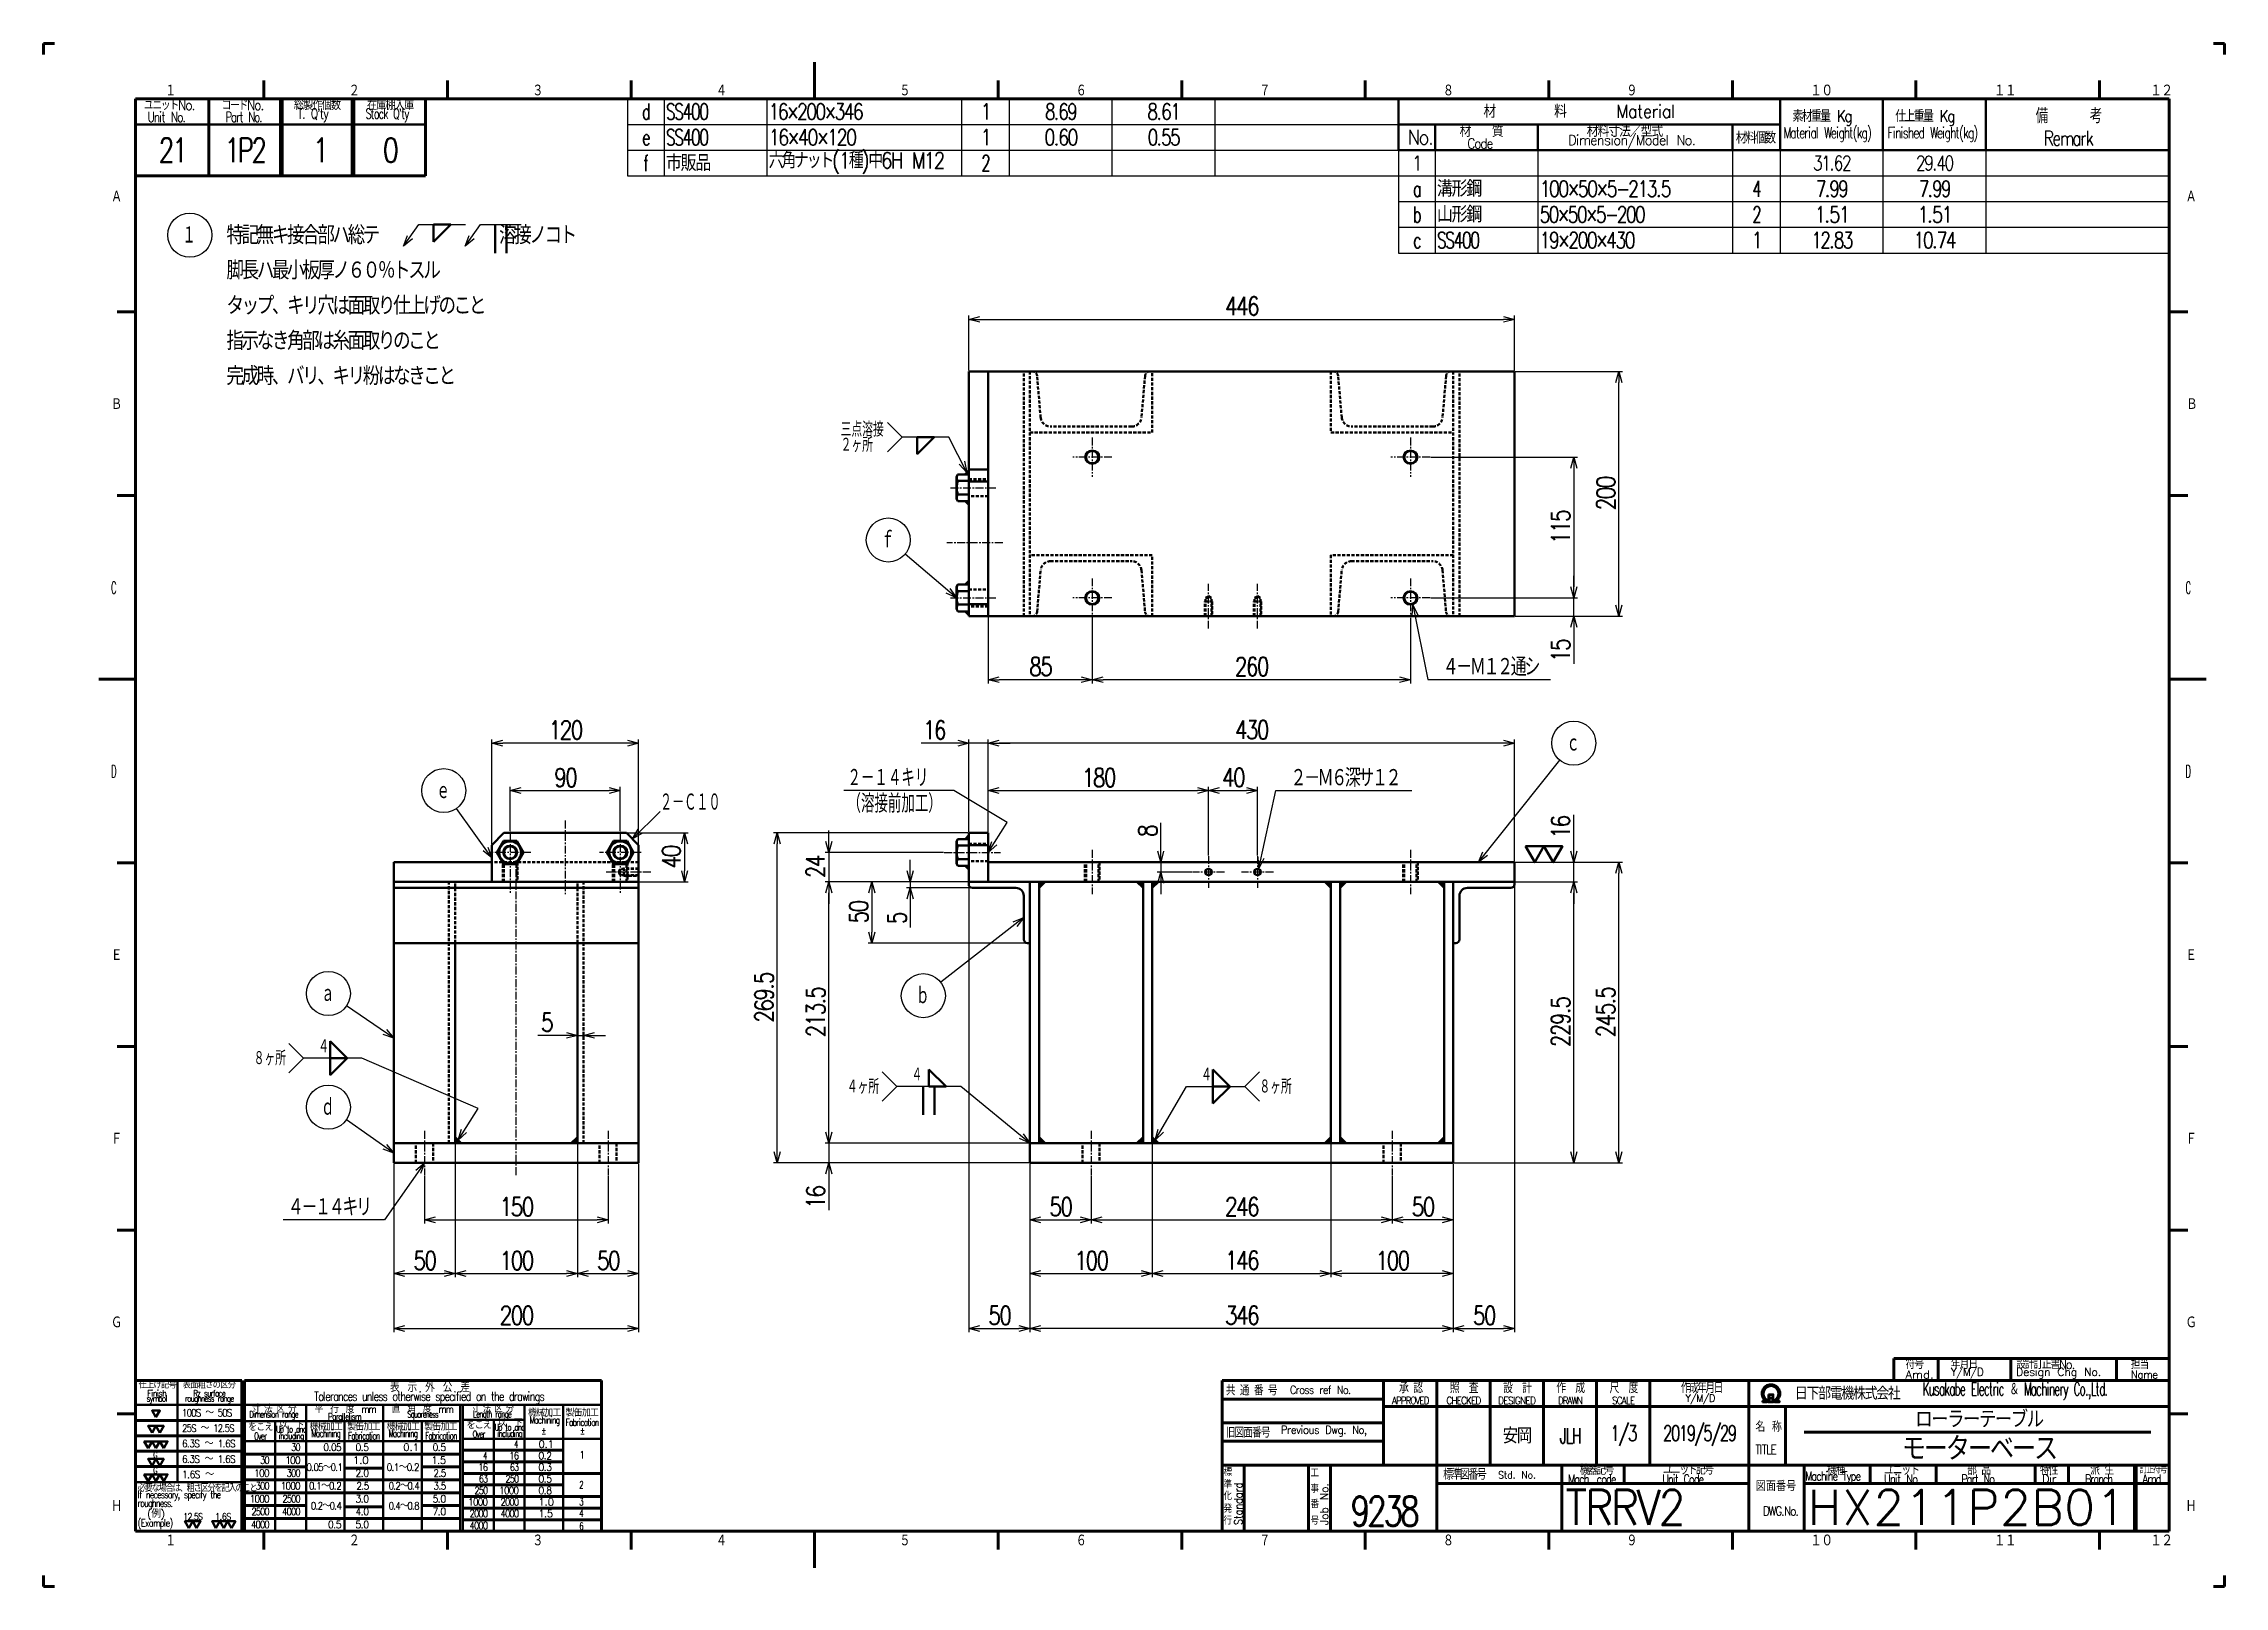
# Model space of a CAD drawing. Header units: millimetres. Extents: x -1152 to 630, y -346 to 914.
import ezdxf

# ---------------------------------------------------------------- set-up
doc = ezdxf.new("R2010")
doc.units = ezdxf.units.MM
doc.header["$LTSCALE"] = 0.20156
doc.linetypes.add('CENTER', pattern=[50.8, 31.75, -6.35, 6.35, -6.35])
doc.linetypes.add('DASHED', pattern=[19.05, 12.7, -6.35])
for name, color, linetype in [('NoLayerName_001', 7, 'Continuous'), ('NoLayerName_002', 7, 'Continuous'), ('NoLayerName_003', 7, 'Continuous'), ('NoLayerName_004', 7, 'Continuous')]:
    doc.layers.add(name, color=color, linetype=linetype)
doc.styles.get("Standard").update_dxf_attribs({"font": 'txt', "bigfont": 'extfont2'})
doc.dimstyles.get("Standard").update_dxf_attribs({"dimtxt": 2.5, "dimasz": 2.5, "dimexe": 1.25, "dimexo": 0.625, "dimtad": 1, "dimdec": 3, "dimzin": 0, "dimdsep": 46, "dimtxsty": 'Standard', "dimcen": 2.5, "dimadec": 0, "dimazin": 0, "dimtfac": 0.75, "dimtdec": 3, "dimtmove": 0, "dimatfit": 3, "dimfxl": 1, "dimarcsym": 0})

msp = doc.modelspace()

# ---------------------------------------------------------------- texts
at = {"layer": 'NoLayerName_001', "color": 2, "lineweight": 25, "char_height": 8.25, "attachment_point": 7, "line_spacing_factor": 0.6}
for s, insert, width in [('\\A1;\\W0.878082;\\T0.878082;ユニットNo.', (-1070.0567, 859.8244), 52.673527), ('\\A1;\\W0.774597;\\T0.774597;Unit No.', (-1067.0567, 849.9902), 35.0625), ('\\A1;\\W0.870877;\\T0.870877;コードNo.', (-1006.3529, 859.8244), 42.95439), ('\\A1;\\W0.727273;\\T0.750000;Part No.', (-1003.3529, 849.9902), 35.0625), ('\\A1;\\W0.912871;\\T0.912871;総製作個数', (-947.4238, 859.8244), 48.011305), ("\\A1;\\W0.774597;\\T0.774597;T. Q'ty", (-944.4238, 849.9902), 30.679688), ("\\A1;\\W0.701754;\\T0.750000;Stock Q'ty", (-888.8515, 849.9902), 43.828125), ('\\A1;\\W0.912871;\\T0.912871;在庫棚入庫', (-887.6711, 859.8244), 48.011305)]:
    msp.add_mtext(s, dxfattribs=dict(at, insert=insert, width=width))
at = {"layer": 'NoLayerName_001', "color": 2, "lineweight": 50, "line_spacing_factor": 0.6}
for s, insert, char_height, width, attachment_point in [('\\A1;\\W0.912871;\\T0.912871;材\u3000\u3000\u3000\u3000\u3000料', (24.6134, 853.5323), 10.5, 85.547417, 7), ('\\A1;\\W0.937043;\\T0.937043;Material', (133.1149, 853.5323), 10.5, 66.9375, 7), ('\\A1;\\W0.839719;\\T0.839719;素材重量 Kg', (277.1493, 846.9688), 9.6, 63.238703, 7), ('\\A1;\\W0.839719;\\T0.839719;仕上重量 Kg', (361.1492, 846.9688), 9.6, 63.238703, 7), ('\\A1;\\W0.779813;\\T0.779813;備     考', (475.8184, 849.0688), 12, 60.075057, 7), ('\\A1;\\W0.896421;\\T0.896421;No.', (-37.4127, 831.5717), 12, 23.90625, 7), ('\\A1;\\W0.912871;\\T0.912871;材\u3000\u3000質', (5.1129, 837.8431), 9.6, 44.694161, 7), ('\\A1;\\W0.929320;\\T0.929320;Dimension/Model No.', (93.8752, 828.4354), 8.25, 124.910156, 7), ('\\A1;\\W0.912871;\\T0.912871;材料寸法／型式', (109.0737, 837.8431), 9.6, 78.214782, 7), ('\\A1;\\W0.866025;\\T0.866025;材料個数', (230.8558, 832.456), 9.6, 42.400605, 7), ('\\A1;\\W0.714851;\\T0.750000;Material Weight(kg)', (269.7077, 833.8231), 9, 86.30156, 7), ('\\A1;\\W0.722000;\\T0.750000;Finished Weight(kg)', (354.7947, 833.8231), 9, 86.30156, 7), ('\\A1;\\W0.774597;\\T0.774597;Remark', (482.3885, 830.8231), 12, 45.900002, 7), ('\\A1;\\W0.866025;\\T0.866025;Code', (11.5531, 828.4354), 8.25, 26.296875, 7), ('\\A1;\\W0.912871;\\T0.912871;符号', (369.6102, -168.3942), 7.5, 17.458657, 7), ('\\A1;\\W0.912871;\\T0.912871;年月日', (406.5517, -168.3942), 7.5, 26.187985, 7), ('\\A1;\\W0.883176;\\T0.883176;設計訂正書No.', (459.9687, -168.3942), 7.5, 56.69083, 7), ('\\A1;\\W0.912871;\\T0.912871;担当', (553.5772, -168.3942), 7.5, 17.458657, 7), ('\\A1;\\W0.763763;\\T0.763763;作成年月日', (185.9207, -188.167), 9, 43.820879, 7), ('\\A1;\\W1.024695;\\T1.024695;Amd.', (369.6102, -176.291), 6.6, 24.543749, 7), ('\\A1;\\W0.935414;\\T0.935414;Y/M/D', (406.5517, -176.291), 6.6, 30.679687, 7), ('\\A1;\\W0.983415;\\T0.983415;Design Chg No.', (459.9687, -176.291), 6.6, 85.903123, 7), ('\\A1;\\W0.935414;\\T0.935414;Name', (553.5772, -176.291), 6.6, 24.543749, 7), ('\\A1;\\W0.912871;\\T0.912871;仕上げ記号', (-1059.0127, -184.3256), 5.25, 30.552649, 8), ('\\A1;\\W0.809040;\\T0.809040;symbol', (-1059.4476, -196.8173), 5.25, 20.081249, 8), ('\\A1;\\W0.878310;\\T0.878310;Finish', (-1059.4476, -190.9127), 5.25, 20.081249, 8), ('\\A1;\\W0.774597;\\T0.774597;roughness range', (-1016.5543, -196.8173), 5.25, 50.203123, 8), ('\\A1;\\W0.912871;\\T0.912871;表面粗さの区分', (-1016.8134, -184.3256), 5.25, 42.773708, 8), ('\\A1;\\W0.774597;\\T0.774597;Rz surface', (-1016.5543, -190.9127), 5.25, 33.468748, 8), ('\\A1;\\W0.768686;\\T0.768686;Tolerances unless otherwise specified on the drawings', (-837.0115, -196.9258), 7.5, 232.289063, 8), ('\\A1;\\W0.912871;\\T0.912871;表\u3000示\u3000外\u3000公\u3000差', (-836.549, -187.2751), 7.5, 78.563954, 8), ('\\A1;\\W0.839719;\\T0.839719;共 通 番 号', (-165.2878, -186.1783), 7.5, 48.010958, 5), ('\\A1;\\W0.889123;\\T0.889123;Cross ref No.', (-108.6941, -185.4283), 6.6, 68.371874, 5), ('\\A1;\\W0.848528;\\T0.848528;APPROVED', (-35.166, -194.167), 6, 38.25, 5), ('\\A1;\\W0.686274;\\T0.750000;承 認', (-35.166, -183.667), 9, 19.523437, 5), ('\\A1;\\W0.866025;\\T0.866025;CHECKED', (8.3341, -194.167), 6, 33.46875, 5), ('\\A1;\\W0.636364;\\T0.750000;照  査', (8.3341, -183.667), 9, 22.312499, 5), ('\\A1;\\W0.884652;\\T0.884652;DESIGNED', (51.8341, -194.167), 6, 38.25, 5), ('\\A1;\\W0.636364;\\T0.750000;設  計', (51.8341, -183.667), 9, 22.312499, 5), ('\\A1;\\W0.636364;\\T0.750000;作  成', (95.3341, -183.667), 9, 22.312499, 5), ('\\A1;\\W0.838525;\\T0.838525;DRAWN', (95.3341, -194.167), 6, 23.90625, 5), ('\\A1;\\W0.636364;\\T0.750000;尺  度', (138.8342, -183.667), 9, 22.312499, 5), ('\\A1;\\W0.866025;\\T0.866025;SCALE', (138.8342, -194.167), 6, 23.90625, 5), ('\\A1;\\W0.935414;\\T0.935414;Y/M/D', (189.6658, -197.167), 6, 27.890625, 7), ('\\A1;\\W0.907361;\\T0.907361;日下部電機株式会社', (321.9137, -193.5426), 10.5, 109.32565, 8), ('\\A1;\\W0.610039;\\T0.750000;Kusakabe Electric ＆ Machinery Co.,Ltd.', (383.3654, -193.5426), 10.5, 177.856768, 7), ('\\A1;\\W0.857493;\\T0.857493;25S ～ 12.5S', (-1038.8441, -219.754), 6, 48.607098, 7), ('\\A1;\\W0.856730;\\T0.856730;100S ～ 50S', (-1038.8441, -207.154), 6, 44.642497, 7), ('\\A1;\\W0.776955;\\T0.776955;Dimension range', (-963.898, -209.8455), 5.25, 46.01953, 8), ('\\A1;\\W0.912871;\\T0.912871;をこえ', (-974.8055, -218.8829), 5.7, 19.902868, 8), ('\\A1;\\W0.839719;\\T0.839719;寸 法 区 分', (-963.898, -204.2891), 6, 38.408767, 8), ('\\A1;\\W0.912871;\\T0.912871;以\u3000下', (-949.6055, -217.0829), 5.7, 19.902868, 8), ('\\A1;\\W0.912871;\\T0.912871;機械加工', (-921.3482, -218.6546), 5.7, 26.537158, 8), ('\\A1;\\W0.872278;\\T0.872278;平\u3000行\u3000度\u3000mm', (-905.5898, -204.2891), 6, 50.22568, 8), ('\\A1;\\W0.827590;\\T0.827590;Parallelism', (-906.1179, -209.8455), 5.25, 33.747655, 8), ('\\A1;\\W0.912871;\\T0.912871;製缶加工', (-890.5843, -218.6546), 5.7, 26.537158, 8), ('\\A1;\\W0.912871;\\T0.912871;機械加工', (-858.3482, -218.6546), 5.7, 26.537158, 8), ('\\A1;\\W0.872278;\\T0.872278;直\u3000角\u3000度\u3000mm', (-842.5898, -204.2891), 6, 50.22568, 8), ('\\A1;\\W0.733333;\\T0.750000;Squareness', (-842.1234, -209.8455), 5.25, 30.679687, 8), ('\\A1;\\W0.912871;\\T0.912871;製缶加工', (-827.5843, -218.6546), 5.7, 26.537158, 8), ('\\A1;\\W0.912871;\\T0.912871;をこえ', (-796.3055, -217.2428), 5.7, 19.902868, 8), ('\\A1;\\W0.839719;\\T0.839719;寸 法 区 分', (-785.398, -203.7641), 5.7, 36.488328, 8), ('\\A1;\\W0.666667;\\T0.750000;Length range', (-785.398, -210.0006), 5.7, 36.3375, 8), ('\\A1;\\W0.600000;\\T0.750000;Up to and', (-771.141, -220.3788), 5.4, 23.236875, 8), ('\\A1;\\W0.912871;\\T0.912871;以\u3000下', (-771.1055, -215.4428), 5.7, 19.902868, 8), ('\\A1;\\W0.766131;\\T0.766131;Machining', (-742.6466, -214.7588), 5.7, 27.253125, 8), ('\\A1;\\W0.912871;\\T0.912871;機械加工', (-742.7831, -207.2135), 5.7, 26.537158, 8), ('\\A1;\\W0.754298;\\T0.754298;Fabrication', (-711.8984, -214.7588), 5.7, 33.309375, 8), ('\\A1;\\W0.912871;\\T0.912871;製缶加工', (-712.0807, -207.2135), 5.7, 26.537158, 8), ('\\A1;\\W0.939336;\\T0.939336;名 称', (246.8772, -219.7168), 7.5, 24.678198, 7), ('\\A1;\\W0.886969;\\T0.886969;6.3S ～ 1.6S', (-1038.8441, -232.354), 6, 48.421802, 7), ('\\A1;\\W0.600000;\\T0.750000;Over', (-974.8055, -226.173), 6, 11.475, 8), ('\\A1;\\W0.751742;\\T0.751742;including', (-949.6055, -227.4897), 5.4, 23.236875, 8), ('\\A1;\\W0.600000;\\T0.750000;Up to and', (-949.641, -222.0189), 5.4, 23.236875, 8), ('\\A1;\\W0.809040;\\T0.809040;30', (-942.5192, -235.3645), 6, 7.65, 9), ('\\A1;\\W0.704348;\\T0.750000;Machining', (-921.3482, -225.9447), 6, 25.818749, 8), ('\\A1;\\W0.894427;\\T0.894427;0.05', (-908.8483, -235.3645), 6, 15.300001, 9), ('\\A1;\\W0.682759;\\T0.750000;Fabrication', (-890.249, -225.9447), 6, 31.556249, 8), ('\\A1;\\W0.911465;\\T0.911465;0.5', (-886.3947, -235.3645), 6, 11.475, 9), ('\\A1;\\W0.704348;\\T0.750000;Machining', (-858.3482, -225.9447), 6, 25.818749, 8), ('\\A1;\\W0.990867;\\T0.990867;0.1', (-845.345, -235.3645), 6, 11.475, 9), ('\\A1;\\W0.682759;\\T0.750000;Fabrication', (-827.249, -225.9447), 6, 31.556249, 8), ('\\A1;\\W0.911465;\\T0.911465;0.5', (-823.3947, -235.3645), 6, 11.475, 9), ('\\A1;\\W0.600000;\\T0.750000;Over', (-796.3055, -224.2329), 5.4, 10.3275, 8), ('\\A1;\\W0.751742;\\T0.751742;including', (-771.1055, -225.5496), 5.4, 23.236875, 8), ('\\A1;\\W0.600000;4', (-764.0192, -232.7395), 6, 3.825, 9), ('\\A1;\\W0.990867;\\T0.990867;0.1', (-747.5514, -232.7395), 6, 11.475, 7), ('\\A1;\\W0.833333;±', (-743.0957, -221.5377), 5.7, 6.05625, 8), ('\\A1;\\W0.833333;±', (-711.5957, -221.5377), 5.7, 6.05625, 8), ('\\A1;\\W0.912871;\\T0.912871;旧図面番号', (-185.9128, -224.4283), 7.5, 43.646641, 7), ('\\A1;\\W0.916875;\\T0.916875;Previous Dwg. No,', (-140.8691, -223.5283), 6.6, 89.409374, 7), ('\\A1;\\W0.801784;\\T0.801784;TITLE', (246.8772, -237.9717), 7.5, 23.90625, 7), ('\\A1;\\W0.600000;G', (-1058.7871, -241.2703), 5.4, 3.4425, 9), ('\\A1;\\W0.600000;G', (-1058.7871, -253.8703), 5.4, 3.4425, 9), ('\\A1;\\W0.886969;\\T0.886969;6.3S ～ 1.6S', (-1038.8441, -244.954), 6, 48.421802, 7), ('\\A1;\\W0.809040;\\T0.809040;30', (-967.8633, -245.8645), 6, 7.65, 9), ('\\A1;\\W0.878310;\\T0.878310;100', (-942.5192, -245.8645), 6, 11.475, 9), ('\\A1;\\W0.863630;\\T0.863630;0.05～0.1', (-907.8307, -251.6665), 6, 29.334623, 9), ('\\A1;\\W0.990867;\\T0.990867;1.0', (-886.3947, -245.8645), 6, 11.475, 9), ('\\A1;\\W0.877058;\\T0.877058;0.1～0.2', (-845.345, -251.6665), 6, 26.095746, 9), ('\\A1;\\W0.948683;\\T0.948683;1.5', (-823.3947, -245.8645), 6, 11.475, 9), ('\\A1;\\W0.848528;\\T0.848528;16', (-789.3633, -251.6395), 6, 7.65, 9), ('\\A1;\\W0.600000;4', (-789.3633, -242.1895), 6, 3.825, 9), ('\\A1;\\W0.848528;\\T0.848528;16', (-764.0192, -242.1895), 6, 7.65, 9), ('\\A1;\\W0.774597;\\T0.774597;63', (-764.0192, -251.6395), 6, 7.65, 9), ('\\A1;\\W0.911465;\\T0.911465;0.2', (-747.5514, -242.1895), 6, 11.475, 7), ('\\A1;\\W0.911465;\\T0.911465;0.3', (-747.5514, -251.6395), 6, 11.475, 7), ('\\A1;\\W0.900000;1', (-714.163, -241.4971), 6, 3.825, 7), ('\\A1;\\W0.833333;標', (-187.7525, -255.9106), 6, 6.375, 7), ('\\A1;\\W0.816497;\\T0.816497;標準図番号', (-8.2966, -258.8654), 9, 46.846492, 7), ('\\A1;\\W0.816497;\\T0.816497;機器記号', (103.3491, -254.8966), 7.5, 31.230994, 7), ('\\A1;\\W0.816497;\\T0.816497;ユニット記号', (171.2569, -254.6489), 7.5, 46.846491, 7), ('\\A1;\\W0.912871;\\T0.912871;機種', (305.3615, -254.9108), 7.2, 16.760311, 7), ('\\A1;\\W0.912871;\\T0.912871;ユニット', (351.8092, -254.9108), 7.2, 33.520622, 7), ('\\A1;\\W0.857493;\\T0.857493;部 品', (419.8845, -254.9108), 7.2, 20.714196, 7), ('\\A1;\\W0.912871;\\T0.912871;特性', (479.3887, -254.9109), 7.2, 16.760311, 7), ('\\A1;\\W0.857493;\\T0.857493;派 生', (520.3773, -254.9109), 7.2, 20.714196, 7), ('\\A1;\\W0.763763;\\T0.763763;訂正符号', (560.8929, -253.7109), 6, 23.371136, 7), ('\\A1;\\W0.841625;\\T0.841625;必要な場合は、粗さ区分を記入のこと', (-1075.0838, -268.7628), 5.7, 103.980715, 7), ('\\A1;\\W0.898027;\\T0.898027;1.6S ～ ', (-1038.8441, -257.554), 6, 32.47825, 7), ('\\A1;\\W0.878310;\\T0.878310;100', (-967.8633, -256.3645), 6, 11.475, 9), ('\\A1;\\W0.821584;\\T0.821584;300', (-967.8633, -266.8645), 6, 11.475, 9), ('\\A1;\\W0.870572;\\T0.870572;1000', (-942.5192, -266.8645), 6, 15.300001, 9), ('\\A1;\\W0.821584;\\T0.821584;300', (-942.5192, -256.3645), 6, 11.475, 9), ('\\A1;\\W0.877058;\\T0.877058;0.1～0.2', (-908.8483, -266.8645), 6, 26.095746, 9), ('\\A1;\\W0.911465;\\T0.911465;2.0', (-886.3947, -256.3645), 6, 11.475, 9), ('\\A1;\\W0.878310;\\T0.878310;2.5', (-886.3947, -266.8645), 6, 11.475, 9), ('\\A1;\\W0.850230;\\T0.850230;0.2～0.4', (-845.345, -266.8645), 6, 26.248646, 9), ('\\A1;\\W0.878310;\\T0.878310;2.5', (-823.3947, -256.3645), 6, 11.475, 9), ('\\A1;\\W0.878310;\\T0.878310;3.5', (-823.3947, -266.8645), 6, 11.475, 9), ('\\A1;\\W0.797053;\\T0.797053;250', (-789.3633, -270.5395), 6, 11.475, 9), ('\\A1;\\W0.774597;\\T0.774597;63', (-789.3633, -261.0895), 6, 7.65, 9), ('\\A1;\\W0.870572;\\T0.870572;1000', (-764.0192, -270.5395), 6, 15.300001, 9), ('\\A1;\\W0.797053;\\T0.797053;250', (-764.0192, -261.0895), 6, 11.475, 9), ('\\A1;\\W0.911465;\\T0.911465;0.5', (-747.5514, -261.0895), 6, 11.475, 7), ('\\A1;\\W0.911465;\\T0.911465;0.8', (-747.5514, -270.5395), 6, 11.475, 7), ('\\A1;\\W0.600000;2', (-714.163, -265.9748), 6, 3.825, 7), ('\\A1;\\W0.833333;準', (-187.7525, -265.8514), 6, 6.375, 7), ('\\A1;\\W0.833333;事', (-116.7344, -269.4073), 6, 6.375, 7), ('\\A1;\\W0.833333;工', (-116.7344, -256.4868), 6, 6.375, 7), ('\\A1;\\W0.948683;\\T0.948683;Std. No.', (36.6201, -257.9654), 6, 38.25, 7), ('\\A1;\\W0.801784;\\T0.801784;Mach. code', (93.795, -261.8871), 7.2, 45.900002, 7), ('\\A1;\\W0.804984;\\T0.804984;Unit Code', (170.7978, -261.8871), 7.2, 41.310002, 7), ('\\A1;図面番号', (247.154, -268.0929), 7.5, 38.25, 7), ('\\A1;\\W0.797053;\\T0.797053;Machine Type', (287.5724, -261.8511), 7.2, 55.080002, 7), ('\\A1;\\W0.848528;\\T0.848528;Unit No.', (351.8301, -261.8511), 7.2, 36.720001, 7), ('\\A1;\\W0.809040;\\T0.809040;Part No.', (415.0016, -261.8511), 7.2, 36.720001, 7), ('\\A1;\\W0.948683;\\T0.948683;Dir.', (480.9828, -261.8511), 7.2, 18.360001, 7), ('\\A1;\\W0.774597;\\T0.774597;Branch', (516.2837, -261.8511), 7.2, 27.540001, 7), ('\\A1;\\W0.848528;\\T0.848528;Amd.', (563.097, -261.8511), 7.2, 18.360001, 7), ('\\A1;\\W0.764922;\\T0.764922;If necessary, specify the', (-1075.0838, -275.9762), 6, 87.656252, 7), ('\\A1;\\W0.767649;\\T0.767649;roughness.', (-1075.0838, -282.9527), 6, 35.062501, 7), ('\\A1;\\W0.973329;\\T0.973329;(例)', (-1067.321, -291.6801), 6, 15.509628, 7), ('\\A1;\\W0.870572;\\T0.870572;1000', (-967.8633, -277.3645), 6, 15.300001, 9), ('\\A1;\\W0.809040;\\T0.809040;2500', (-967.8633, -287.8645), 6, 15.300001, 9), ('\\A1;\\W0.828079;\\T0.828079;4000', (-942.5192, -287.8645), 6, 15.300001, 9), ('\\A1;\\W0.809040;\\T0.809040;2500', (-942.5192, -277.3645), 6, 15.300001, 9), ('\\A1;\\W0.850230;\\T0.850230;0.2～0.4', (-908.8483, -283.1442), 6, 26.248646, 9), ('\\A1;\\W0.911465;\\T0.911465;3.0', (-886.3947, -277.3645), 6, 11.475, 9), ('\\A1;\\W0.911465;\\T0.911465;4.0', (-886.3947, -287.8645), 6, 11.475, 9), ('\\A1;\\W0.850230;\\T0.850230;0.4～0.8', (-845.345, -283.1442), 6, 26.248646, 9), ('\\A1;\\W0.911465;\\T0.911465;5.0', (-823.3947, -277.3645), 6, 11.475, 9), ('\\A1;\\W0.911465;\\T0.911465;7.0', (-823.3947, -287.8645), 6, 11.475, 9), ('\\A1;\\W0.870572;\\T0.870572;1000', (-789.3633, -279.9895), 6, 15.300001, 9), ('\\A1;\\W0.828079;\\T0.828079;2000', (-789.3633, -289.4395), 6, 15.300001, 9), ('\\A1;\\W0.828079;\\T0.828079;2000', (-764.0192, -279.9895), 6, 15.300001, 9), ('\\A1;\\W0.828079;\\T0.828079;4000', (-764.0192, -289.4395), 6, 15.300001, 9), ('\\A1;\\W0.948683;\\T0.948683;1.5', (-747.5514, -289.4395), 6, 11.475, 7), ('\\A1;\\W0.990867;\\T0.990867;1.0', (-747.5514, -279.9895), 6, 11.475, 7), ('\\A1;\\W0.600000;3', (-714.163, -279.8003), 6, 3.825, 7), ('\\A1;\\W0.600000;4', (-714.163, -289.2503), 6, 3.825, 7), ('\\A1;\\W0.833333;化', (-187.7525, -275.3386), 6, 6.375, 7), ('\\A1;\\W0.833333;発', (-187.7525, -285.7707), 6, 6.375, 7), ('\\A1;\\W0.833333;番', (-116.7344, -281.9148), 6, 6.375, 7), ('\\A1;\\W0.836660;\\T0.836660;DWG.No.', (267.404, -284.3154), 7.5, 33.46875, 5), ('\\A1;\\W0.830278;\\T0.830278;(Example)', (-1075.0838, -299.1154), 6, 34.425001, 7), ('\\A1;\\W0.866025;\\T0.866025;12.5S', (-1037.8079, -291.6332), 5.4, 17.212501, 7), ('\\A1;\\W0.894427;\\T0.894427;1.6S', (-1011.8834, -291.6332), 5.4, 13.770001, 7), ('\\A1;\\W0.828079;\\T0.828079;4000', (-967.8633, -298.3645), 6, 15.300001, 9), ('\\A1;\\W0.911465;\\T0.911465;0.5', (-908.8483, -298.3645), 6, 11.475, 9), ('\\A1;\\W0.911465;\\T0.911465;5.0', (-886.3947, -298.3645), 6, 11.475, 9), ('\\A1;\\W0.828079;\\T0.828079;4000', (-789.3633, -299.1895), 6, 15.300001, 9), ('\\A1;\\W0.600000;6', (-714.163, -299.7503), 6, 3.825, 7), ('\\A1;\\W0.833333;行', (-187.7525, -295.4643), 6, 6.375, 7), ('\\A1;\\W0.833333;号', (-116.7344, -295.4643), 6, 6.375, 7)]:
    msp.add_mtext(s, dxfattribs=dict(at, insert=insert, char_height=char_height, width=width, attachment_point=attachment_point))
at = {"layer": 'NoLayerName_001', "color": 2, "linetype": 'Continuous', "lineweight": 50, "char_height": 15, "line_spacing_factor": 0.72}
for s, insert, width, attachment_point in [('\\A1;\\W0.793651;\\T0.750000;４－Ｍ１２通シ', (-8.7043, 397.6304), 106.25, 7), ('\\A1;\\W0.791667;\\T0.750000;２－Ｍ６深サ１２', (-133.0534, 306.9577), 121.125, 7), ('\\A1;\\W0.796296;\\T0.750000;４－１４キリ', (-885.4403, -43.5747), 91.375, 9)]:
    msp.add_mtext(s, dxfattribs=dict(at, insert=insert, width=width, attachment_point=attachment_point))
at = {"layer": 'NoLayerName_001', "color": 2, "lineweight": 50, "char_height": 6.6, "attachment_point": 7, "rotation": 90.0000025, "line_spacing_factor": 0.6}
for s, insert, width in [('\\A1;\\W0.935414;\\T0.935414;Standard', (-172.3567, -296.0374), 49.087499), ('\\A1;\\W0.983415;\\T0.983415;Job No.', (-102.1728, -296.0374), 42.951561)]:
    msp.add_mtext(s, dxfattribs=dict(at, insert=insert, width=width))
at = {"layer": 'NoLayerName_003', "color": 2, "lineweight": 100, "char_height": 15, "attachment_point": 7, "line_spacing_factor": 0.6}
for s, insert, width in [('\\A1;\\W0.866025;\\T0.866025;特記無キ接合部ハ総テ\u3000\u3000\u3000\u3000\u3000\u3000\u3000\u3000溶接ノコト', (-1002.4674, 750.2082), 380.942924), ('\\A1;\\W0.866025;\\T0.866025;脚長ハ最小板厚ノ６０％トスル', (-1002.4674, 721.4082), 231.878302), ('\\A1;\\W0.866025;\\T0.866025;タップ、キリ穴は面取り仕上げのこと', (-1002.4674, 692.6082), 281.566509), ('\\A1;\\W0.866025;\\T0.866025;指示なき角部は糸面取りのこと', (-1002.4674, 663.8082), 231.878302), ('\\A1;\\W0.866025;\\T0.866025;完成時、バリ、キリ粉はなきこと', (-1002.4674, 635.0082), 248.441038)]:
    msp.add_mtext(s, dxfattribs=dict(at, insert=insert, width=width))
at = {"layer": 'NoLayerName_004', "color": 7, "lineweight": 100, "char_height": 9.932421, "attachment_point": 7, "line_spacing_factor": 0.6}
for s, insert, width in [('\\A1;\\W0.833333;１', (-1052.6128, 870.882), 10.553197), ('\\A1;\\W0.833333;２', (-902.6128, 870.882), 10.553197), ('\\A1;\\W0.833333;３', (-752.6128, 870.882), 10.553197), ('\\A1;\\W0.833333;４', (-602.6128, 870.882), 10.553197), ('\\A1;\\W0.833333;５', (-452.6128, 870.882), 10.553197), ('\\A1;\\W0.833333;６', (-308.5692, 870.882), 10.553197), ('\\A1;\\W0.833333;７', (-158.5692, 870.882), 10.553197), ('\\A1;\\W0.833333;８', (-8.5692, 870.882), 10.553197), ('\\A1;\\W0.833333;９', (141.4308, 870.882), 10.553197), ('\\A1;\\W0.912871;\\T0.912871;１０', (291.4308, 870.882), 23.120897), ('\\A1;\\W0.912871;\\T0.912871;１１', (441.4308, 870.882), 23.120897), ('\\A1;\\W0.912871;\\T0.912871;１２', (569.2442, 870.882), 23.120897), ('\\A1;\\W0.833333;Ａ', (-1096.8191, 784.2036), 10.553197), ('\\A1;\\W0.833333;Ａ', (598.3718, 784.2036), 10.553197), ('\\A1;\\W0.833333;Ｂ', (-1096.8191, 614.777), 10.553197), ('\\A1;\\W0.833333;Ｂ', (599.034, 614.777), 10.553197), ('\\A1;\\W0.500000;C', (-1096.8191, 464.777), 5.276599), ('\\A1;\\W0.500000;C', (598.3718, 464.777), 5.276599), ('\\A1;\\W0.500000;D', (-1096.8191, 314.777), 5.276599), ('\\A1;\\W0.500000;D', (598.3718, 314.777), 5.276599), ('\\A1;\\W0.833333;Ｅ', (-1096.8191, 164.777), 10.553197), ('\\A1;\\W0.833333;Ｅ', (598.3718, 164.777), 10.553197), ('\\A1;\\W0.833333;Ｆ', (-1096.8191, 14.777), 10.553197), ('\\A1;\\W0.833333;Ｆ', (598.3718, 14.777), 10.553197), ('\\A1;\\W0.833333;Ｇ', (-1096.8191, -135.223), 10.553197), ('\\A1;\\W0.833333;Ｇ', (598.3718, -135.223), 10.553197), ('\\A1;\\W0.833333;Ｈ', (-1096.8191, -285.223), 10.553197), ('\\A1;\\W0.833333;Ｈ', (598.3718, -285.223), 10.553197), ('\\A1;\\W0.833333;１', (-1052.6128, -313.3331), 10.553197), ('\\A1;\\W0.833333;２', (-902.6128, -313.3331), 10.553197), ('\\A1;\\W0.833333;３', (-752.6128, -313.3331), 10.553197), ('\\A1;\\W0.833333;４', (-602.6128, -313.3331), 10.553197), ('\\A1;\\W0.833333;５', (-452.6128, -313.3331), 10.553197), ('\\A1;\\W0.833333;６', (-308.5692, -313.3331), 10.553197), ('\\A1;\\W0.833333;７', (-158.5692, -313.3331), 10.553197), ('\\A1;\\W0.833333;８', (-8.5692, -313.3331), 10.553197), ('\\A1;\\W0.833333;９', (141.4308, -313.3331), 10.553197), ('\\A1;\\W0.912871;\\T0.912871;１０', (291.4308, -313.3331), 23.120897), ('\\A1;\\W0.912871;\\T0.912871;１１', (441.4308, -313.3331), 23.120897), ('\\A1;\\W0.912871;\\T0.912871;１２', (569.2442, -313.3331), 23.120897)]:
    msp.add_mtext(s, dxfattribs=dict(at, insert=insert, width=width))

# ---------------------------------------------------------------- blocks, each defined once
blk = doc.blocks.new('_OPEN30')
at = {"color": 0, "linetype": 'ByBlock', "lineweight": -2}
for p, q in [((-1, 0.267949), (0, 0)), ((0, 0), (-1, -0.267949)), ((0, 0), (-1, 0))]:
    blk.add_line(p, q, dxfattribs=at)
blk = doc.blocks.new('*D72')
at = {"layer": 'Defpoints', "color": 0}
for p in [(-160, 304), (-200, 250.5), (-160, 250.5)]:
    blk.add_point(p, dxfattribs=at)
at = {"layer": 'NoLayerName_001', "color": 0, "linetype": 'Continuous', "lineweight": 25}
for p, q in [((-200, 251.1), (-200, 307)), ((-191, 304), (-169, 304)), ((-160, 251.1), (-160, 307))]:
    blk.add_line(p, q, dxfattribs=at)
at = {"layer": 'NoLayerName_001', "color": 0, "lineweight": 25, "xscale": 9, "yscale": 9, "zscale": 9, "rotation": 180}
blk.add_blockref('_OPEN30', (-200, 304), dxfattribs=at)
at = {"layer": 'NoLayerName_001', "color": 0, "lineweight": 25, "xscale": 9, "yscale": 9, "zscale": 9}
blk.add_blockref('_OPEN30', (-160, 304), dxfattribs=at)
at = {"layer": 'NoLayerName_001', "color": 2, "lineweight": 50, "insert": (-180, 314.8), "char_height": 15, "attachment_point": 5}
blk.add_mtext('\\W0.800000;\\T0.875000;40', dxfattribs=at)
blk = doc.blocks.new('*D73')
at = {"layer": 'Defpoints', "color": 0}
for p in [(-380, 342.8), (-380, 269.5), (50, 245.5)]:
    blk.add_point(p, dxfattribs=at)
at = {"layer": 'NoLayerName_001', "color": 0, "linetype": 'Continuous', "lineweight": 25}
for p, q in [((-380, 270.1), (-380, 345.8)), ((41, 342.8), (-371, 342.8)), ((50, 246.1), (50, 345.8))]:
    blk.add_line(p, q, dxfattribs=at)
at = {"layer": 'NoLayerName_001', "color": 0, "lineweight": 25, "xscale": 9, "yscale": 9, "zscale": 9}
for p, rotation in [((-380, 342.8), 180), ((50, 342.8), 360)]:
    blk.add_blockref('_OPEN30', p, dxfattribs=dict(at, rotation=rotation))
at = {"layer": 'NoLayerName_001', "color": 2, "lineweight": 50, "insert": (-165, 353.7), "char_height": 15, "attachment_point": 5}
blk.add_mtext('\\W0.800000;\\T0.875000;430', dxfattribs=at)
blk = doc.blocks.new('*D74')
at = {"layer": 'Defpoints', "color": 0}
for p in [(-396, 342.8), (-396, 269.5), (-380, 269.5)]:
    blk.add_point(p, dxfattribs=at)
at = {"layer": 'NoLayerName_001', "color": 0, "linetype": 'Continuous', "lineweight": 25}
for p, q in [((-396, 342.8), (-434.8, 342.8)), ((-405, 342.8), (-414, 342.8)), ((-396, 270.1), (-396, 345.8)), ((-380, 342.8), (-396, 342.8)), ((-380, 270.1), (-380, 345.8)), ((-371, 342.8), (-362, 342.8))]:
    blk.add_line(p, q, dxfattribs=at)
at = {"layer": 'NoLayerName_001', "color": 0, "lineweight": 25, "xscale": 9, "yscale": 9, "zscale": 9}
blk.add_blockref('_OPEN30', (-396, 342.8), dxfattribs=at)
at = {"layer": 'NoLayerName_001', "color": 0, "lineweight": 25, "xscale": 9, "yscale": 9, "zscale": 9, "rotation": 180}
blk.add_blockref('_OPEN30', (-380, 342.8), dxfattribs=at)
at = {"layer": 'NoLayerName_001', "color": 2, "lineweight": 50, "insert": (-424.4, 353.5), "char_height": 15, "attachment_point": 5}
blk.add_mtext('\\W0.800000;\\T0.875000;16', dxfattribs=at)
blk = doc.blocks.new('*D75')
at = {"layer": 'Defpoints', "color": 0}
for p in [(-443.8, 224.5), (-396, 229.5), (-393, 224.5)]:
    blk.add_point(p, dxfattribs=at)
at = {"layer": 'NoLayerName_001', "color": 0, "linetype": 'Continuous', "lineweight": 25}
for p, q in [((-443.8, 238.5), (-443.8, 247.5)), ((-396.6, 229.5), (-446.8, 229.5)), ((-393.6, 224.5), (-446.8, 224.5)), ((-443.8, 229.5), (-443.8, 224.5)), ((-443.8, 224.5), (-443.8, 192.2)), ((-443.8, 215.5), (-443.8, 206.5))]:
    blk.add_line(p, q, dxfattribs=at)
at = {"layer": 'NoLayerName_001', "color": 0, "lineweight": 25, "xscale": 9, "yscale": 9, "zscale": 9}
for p, rotation in [((-443.8, 229.5), 270), ((-443.8, 224.5), 90)]:
    blk.add_blockref('_OPEN30', p, dxfattribs=dict(at, rotation=rotation))
at = {"layer": 'NoLayerName_001', "color": 2, "lineweight": 50, "insert": (-454.5, 199.4), "char_height": 15, "attachment_point": 5, "rotation": 90}
blk.add_mtext('\\W0.800000;\\T0.875000;5', dxfattribs=at)
blk = doc.blocks.new('*D76')
at = {"layer": 'Defpoints', "color": 0}
for p in [(-396, 229.5), (-475.2, 179.5), (-348, 179.5)]:
    blk.add_point(p, dxfattribs=at)
at = {"layer": 'NoLayerName_001', "color": 0, "linetype": 'Continuous', "lineweight": 25}
for p, q in [((-396.6, 229.5), (-478.2, 229.5)), ((-475.2, 220.5), (-475.2, 188.5)), ((-348.6, 179.5), (-478.2, 179.5))]:
    blk.add_line(p, q, dxfattribs=at)
at = {"layer": 'NoLayerName_001', "color": 0, "lineweight": 25, "xscale": 9, "yscale": 9, "zscale": 9}
for p, rotation in [((-475.2, 229.5), 90), ((-475.2, 179.5), 270)]:
    blk.add_blockref('_OPEN30', p, dxfattribs=dict(at, rotation=rotation))
at = {"layer": 'NoLayerName_001', "color": 2, "lineweight": 50, "insert": (-485.8, 204.5), "char_height": 15, "attachment_point": 5, "rotation": 90}
blk.add_mtext('\\W0.800000;\\T0.875000;50', dxfattribs=at)
blk = doc.blocks.new('*D77')
at = {"layer": 'Defpoints', "color": 0}
for p in [(-416, 253.5), (-510.3, 229.5), (-396, 229.5)]:
    blk.add_point(p, dxfattribs=at)
at = {"layer": 'NoLayerName_001', "color": 0, "linetype": 'Continuous', "lineweight": 25}
for p, q in [((-510.3, 262.5), (-510.3, 271.5)), ((-416.6, 253.5), (-513.3, 253.5)), ((-510.3, 253.5), (-510.3, 229.5)), ((-396.6, 229.5), (-513.3, 229.5)), ((-510.3, 220.5), (-510.3, 211.5))]:
    blk.add_line(p, q, dxfattribs=at)
at = {"layer": 'NoLayerName_001', "color": 0, "lineweight": 25, "xscale": 9, "yscale": 9, "zscale": 9}
for p, rotation in [((-510.3, 253.5), 270), ((-510.3, 229.5), 90)]:
    blk.add_blockref('_OPEN30', p, dxfattribs=dict(at, rotation=rotation))
at = {"layer": 'NoLayerName_001', "color": 2, "lineweight": 50, "insert": (-521.2, 241.5), "char_height": 15, "attachment_point": 5, "rotation": 90}
blk.add_mtext('\\W0.800000;\\T0.875000;24', dxfattribs=at)
blk = doc.blocks.new('*D78')
at = {"layer": 'Defpoints', "color": 0}
for p in [(-510.3, 229.5), (-396, 229.5), (-346, 16)]:
    blk.add_point(p, dxfattribs=at)
at = {"layer": 'NoLayerName_001', "color": 0, "linetype": 'Continuous', "lineweight": 25}
for p, q in [((-396.6, 229.5), (-513.3, 229.5)), ((-510.3, 25), (-510.3, 220.5)), ((-346.6, 16), (-513.3, 16))]:
    blk.add_line(p, q, dxfattribs=at)
at = {"layer": 'NoLayerName_001', "color": 0, "lineweight": 25, "xscale": 9, "yscale": 9, "zscale": 9}
for p, rotation in [((-510.3, 229.5), 90), ((-510.3, 16), 270)]:
    blk.add_blockref('_OPEN30', p, dxfattribs=dict(at, rotation=rotation))
at = {"layer": 'NoLayerName_001', "color": 2, "lineweight": 50, "insert": (-521, 122.7), "char_height": 15, "attachment_point": 5, "rotation": 90}
blk.add_mtext('\\W0.800000;\\T0.875000;213.5', dxfattribs=at)
blk = doc.blocks.new('*D79')
at = {"layer": 'Defpoints', "color": 0}
for p in [(-510.3, 0), (-346, 16), (-346, 0)]:
    blk.add_point(p, dxfattribs=at)
at = {"layer": 'NoLayerName_001', "color": 0, "linetype": 'Continuous', "lineweight": 25}
for p, q in [((-510.3, 25), (-510.3, 34)), ((-346.6, 16), (-513.3, 16)), ((-346.6, 0), (-513.3, 0)), ((-510.3, 16), (-510.3, 0)), ((-510.3, 0), (-510.3, -38.8)), ((-510.3, -9), (-510.3, -18))]:
    blk.add_line(p, q, dxfattribs=at)
at = {"layer": 'NoLayerName_001', "color": 0, "lineweight": 25, "xscale": 9, "yscale": 9, "zscale": 9}
for p, rotation in [((-510.3, 16), 270), ((-510.3, 0), 90)]:
    blk.add_blockref('_OPEN30', p, dxfattribs=dict(at, rotation=rotation))
at = {"layer": 'NoLayerName_001', "color": 2, "lineweight": 50, "insert": (-521, -28.4), "char_height": 15, "attachment_point": 5, "rotation": 90}
blk.add_mtext('\\W0.800000;\\T0.875000;16', dxfattribs=at)
blk = doc.blocks.new('*D80')
at = {"layer": 'Defpoints', "color": 0}
for p in [(-552.5, 269.5), (-396, 269.5), (-346, 0)]:
    blk.add_point(p, dxfattribs=at)
at = {"layer": 'NoLayerName_001', "color": 0, "linetype": 'Continuous', "lineweight": 25}
for p, q in [((-396.6, 269.5), (-555.5, 269.5)), ((-552.5, 9), (-552.5, 260.5)), ((-346.6, 0), (-555.5, 0))]:
    blk.add_line(p, q, dxfattribs=at)
at = {"layer": 'NoLayerName_001', "color": 0, "lineweight": 25, "xscale": 9, "yscale": 9, "zscale": 9}
for p, rotation in [((-552.5, 269.5), 90), ((-552.5, 0), 270)]:
    blk.add_blockref('_OPEN30', p, dxfattribs=dict(at, rotation=rotation))
at = {"layer": 'NoLayerName_001', "color": 2, "lineweight": 50, "insert": (-563.2, 134.7), "char_height": 15, "attachment_point": 5, "rotation": 90}
blk.add_mtext('\\W0.800000;\\T0.875000;269.5', dxfattribs=at)
blk = doc.blocks.new('*D81')
at = {"layer": 'Defpoints', "color": 0}
for p in [(-296, -10), (-50, -10), (-50, -46.6)]:
    blk.add_point(p, dxfattribs=at)
at = {"layer": 'NoLayerName_001', "color": 0, "linetype": 'Continuous', "lineweight": 25}
for p, q in [((-296, -10.6), (-296, -49.6)), ((-50, -10.6), (-50, -49.6)), ((-287, -46.6), (-59, -46.6))]:
    blk.add_line(p, q, dxfattribs=at)
at = {"layer": 'NoLayerName_001', "color": 0, "lineweight": 25, "xscale": 9, "yscale": 9, "zscale": 9}
for p, rotation in [((-296, -46.6), 180), ((-50, -46.6), 360)]:
    blk.add_blockref('_OPEN30', p, dxfattribs=dict(at, rotation=rotation))
at = {"layer": 'NoLayerName_001', "color": 2, "lineweight": 50, "insert": (-173, -35.8), "char_height": 15, "attachment_point": 5}
blk.add_mtext('\\W0.800000;\\T0.875000;246', dxfattribs=at)
blk = doc.blocks.new('*D82')
at = {"layer": 'Defpoints', "color": 0}
for p in [(-346, 0), (-296, -10), (-296, -46.6)]:
    blk.add_point(p, dxfattribs=at)
at = {"layer": 'NoLayerName_001', "color": 0, "linetype": 'Continuous', "lineweight": 25}
for p, q in [((-346, -0.6), (-346, -49.6)), ((-296, -10.6), (-296, -49.6)), ((-337, -46.6), (-305, -46.6))]:
    blk.add_line(p, q, dxfattribs=at)
at = {"layer": 'NoLayerName_001', "color": 0, "lineweight": 25, "xscale": 9, "yscale": 9, "zscale": 9, "rotation": 180}
blk.add_blockref('_OPEN30', (-346, -46.6), dxfattribs=at)
at = {"layer": 'NoLayerName_001', "color": 0, "lineweight": 25, "xscale": 9, "yscale": 9, "zscale": 9}
blk.add_blockref('_OPEN30', (-296, -46.6), dxfattribs=at)
at = {"layer": 'NoLayerName_001', "color": 2, "lineweight": 50, "insert": (-321, -35.9), "char_height": 15, "attachment_point": 5}
blk.add_mtext('\\W0.800000;\\T0.875000;50', dxfattribs=at)
blk = doc.blocks.new('*D83')
at = {"layer": 'Defpoints', "color": 0}
for p in [(-246, 16), (-100, 16), (-100, -90.4)]:
    blk.add_point(p, dxfattribs=at)
at = {"layer": 'NoLayerName_001', "color": 0, "linetype": 'Continuous', "lineweight": 25}
for p, q in [((-246, 15.4), (-246, -93.4)), ((-100, 15.4), (-100, -93.4)), ((-237, -90.4), (-109, -90.4))]:
    blk.add_line(p, q, dxfattribs=at)
at = {"layer": 'NoLayerName_001', "color": 0, "lineweight": 25, "xscale": 9, "yscale": 9, "zscale": 9, "rotation": 180}
blk.add_blockref('_OPEN30', (-246, -90.4), dxfattribs=at)
at = {"layer": 'NoLayerName_001', "color": 0, "lineweight": 25, "xscale": 9, "yscale": 9, "zscale": 9}
blk.add_blockref('_OPEN30', (-100, -90.4), dxfattribs=at)
at = {"layer": 'NoLayerName_001', "color": 2, "lineweight": 50, "insert": (-173, -79.6), "char_height": 15, "attachment_point": 5}
blk.add_mtext('\\W0.800000;\\T0.875000;146', dxfattribs=at)
blk = doc.blocks.new('*D84')
at = {"layer": 'Defpoints', "color": 0}
for p in [(-346, 0), (-246, 16), (-246, -90.4)]:
    blk.add_point(p, dxfattribs=at)
at = {"layer": 'NoLayerName_001', "color": 0, "linetype": 'Continuous', "lineweight": 25}
for p, q in [((-246, 15.4), (-246, -93.4)), ((-346, -0.6), (-346, -93.4)), ((-337, -90.4), (-255, -90.4))]:
    blk.add_line(p, q, dxfattribs=at)
at = {"layer": 'NoLayerName_001', "color": 0, "lineweight": 25, "xscale": 9, "yscale": 9, "zscale": 9, "rotation": 180}
blk.add_blockref('_OPEN30', (-346, -90.4), dxfattribs=at)
at = {"layer": 'NoLayerName_001', "color": 0, "lineweight": 25, "xscale": 9, "yscale": 9, "zscale": 9}
blk.add_blockref('_OPEN30', (-246, -90.4), dxfattribs=at)
at = {"layer": 'NoLayerName_001', "color": 2, "lineweight": 50, "insert": (-296, -79.8), "char_height": 15, "attachment_point": 5}
blk.add_mtext('\\W0.800000;\\T0.875000;100', dxfattribs=at)
blk = doc.blocks.new('*D85')
at = {"layer": 'Defpoints', "color": 0}
for p in [(50, 227.5), (0, 0), (50, -135.3)]:
    blk.add_point(p, dxfattribs=at)
at = {"layer": 'NoLayerName_001', "color": 0, "linetype": 'Continuous', "lineweight": 25}
for p, q in [((50, 226.9), (50, -138.3)), ((0, -0.6), (0, -138.3)), ((9, -135.3), (41, -135.3))]:
    blk.add_line(p, q, dxfattribs=at)
at = {"layer": 'NoLayerName_001', "color": 0, "lineweight": 25, "xscale": 9, "yscale": 9, "zscale": 9, "rotation": 180}
blk.add_blockref('_OPEN30', (0, -135.3), dxfattribs=at)
at = {"layer": 'NoLayerName_001', "color": 0, "lineweight": 25, "xscale": 9, "yscale": 9, "zscale": 9}
blk.add_blockref('_OPEN30', (50, -135.3), dxfattribs=at)
at = {"layer": 'NoLayerName_001', "color": 2, "lineweight": 50, "insert": (25, -124.6), "char_height": 15, "attachment_point": 5}
blk.add_mtext('\\W0.800000;\\T0.875000;50', dxfattribs=at)
blk = doc.blocks.new('*D86')
at = {"layer": 'Defpoints', "color": 0}
for p in [(-346, 0), (-346, -135.3), (0, -135.3)]:
    blk.add_point(p, dxfattribs=at)
at = {"layer": 'NoLayerName_001', "color": 0, "linetype": 'Continuous', "lineweight": 25}
for p, q in [((-346, -0.6), (-346, -138.3)), ((-9, -135.3), (-337, -135.3))]:
    blk.add_line(p, q, dxfattribs=at)
at = {"layer": 'NoLayerName_001', "color": 0, "lineweight": 25, "xscale": 9, "yscale": 9, "zscale": 9}
for p, rotation in [((-346, -135.3), 180), ((0, -135.3), 360)]:
    blk.add_blockref('_OPEN30', p, dxfattribs=dict(at, rotation=rotation))
at = {"layer": 'NoLayerName_001', "color": 2, "lineweight": 50, "insert": (-173, -124.5), "char_height": 15, "attachment_point": 5}
blk.add_mtext('\\W0.800000;\\T0.875000;346', dxfattribs=at)
blk = doc.blocks.new('*D87')
at = {"layer": 'Defpoints', "color": 0}
for p in [(-100, 16), (0, 0), (-100, -90.4)]:
    blk.add_point(p, dxfattribs=at)
at = {"layer": 'NoLayerName_001', "color": 0, "linetype": 'Continuous', "lineweight": 25}
for p, q in [((-100, 15.4), (-100, -93.4)), ((0, -0.6), (0, -93.4)), ((-9, -90.4), (-91, -90.4))]:
    blk.add_line(p, q, dxfattribs=at)
at = {"layer": 'NoLayerName_001', "color": 0, "lineweight": 25, "xscale": 9, "yscale": 9, "zscale": 9}
for p, rotation in [((-100, -90.4), 180), ((0, -90.4), 360)]:
    blk.add_blockref('_OPEN30', p, dxfattribs=dict(at, rotation=rotation))
at = {"layer": 'NoLayerName_001', "color": 2, "lineweight": 50, "insert": (-50, -79.8), "char_height": 15, "attachment_point": 5}
blk.add_mtext('\\W0.800000;\\T0.875000;100', dxfattribs=at)
blk = doc.blocks.new('*D88')
at = {"layer": 'Defpoints', "color": 0}
for p in [(-387, 245.5), (-239.1, 237.5), (-213, 237.5)]:
    blk.add_point(p, dxfattribs=at)
at = {"layer": 'NoLayerName_001', "color": 0, "linetype": 'Continuous', "lineweight": 25}
for p, q in [((-239.1, 245.5), (-239.1, 277.8)), ((-239.1, 254.5), (-239.1, 263.5)), ((-213.6, 237.5), (-242.1, 237.5)), ((-239.1, 245.5), (-239.1, 237.5)), ((-239.1, 228.5), (-239.1, 219.5))]:
    blk.add_line(p, q, dxfattribs=at)
at = {"layer": 'NoLayerName_001', "color": 0, "lineweight": 25, "xscale": 9, "yscale": 9, "zscale": 9}
for p, rotation in [((-239.1, 245.5), 270), ((-239.1, 237.5), 90)]:
    blk.add_blockref('_OPEN30', p, dxfattribs=dict(at, rotation=rotation))
at = {"layer": 'NoLayerName_001', "color": 2, "lineweight": 50, "insert": (-249.7, 270.6), "char_height": 15, "attachment_point": 5, "rotation": 90}
blk.add_mtext('\\W0.800000;\\T0.875000;8', dxfattribs=at)
blk = doc.blocks.new('SX_FinishSymbol_2')
at = {"color": 0, "linetype": 'ByBlock', "lineweight": -2}
for points in [[(-1, 0.87), (-0.5, 0), (0, 0.87)], [(0, 0.87), (0.5, 0), (1, 0.87)]]:
    blk.add_lwpolyline(points, close=True, dxfattribs=at)
blk = doc.blocks.new('*D90')
at = {"layer": 'Defpoints', "color": 0}
for p in [(50, 245.5), (135.3, 245.5), (0, 0)]:
    blk.add_point(p, dxfattribs=at)
at = {"layer": 'NoLayerName_001', "color": 0, "linetype": 'Continuous', "lineweight": 25}
for p, q in [((50.6, 245.5), (138.3, 245.5)), ((135.3, 9), (135.3, 236.5)), ((0.6, 0), (138.3, 0))]:
    blk.add_line(p, q, dxfattribs=at)
at = {"layer": 'NoLayerName_001', "color": 0, "lineweight": 25, "xscale": 9, "yscale": 9, "zscale": 9}
for p, rotation in [((135.3, 245.5), 90), ((135.3, 0), 270)]:
    blk.add_blockref('_OPEN30', p, dxfattribs=dict(at, rotation=rotation))
at = {"layer": 'NoLayerName_001', "color": 2, "lineweight": 50, "insert": (124.5, 122.7), "char_height": 15, "attachment_point": 5, "rotation": 90}
blk.add_mtext('\\W0.800000;\\T0.875000;245.5', dxfattribs=at)
blk = doc.blocks.new('*D91')
at = {"layer": 'Defpoints', "color": 0}
for p in [(50, 229.5), (98.4, 229.5), (0, 0)]:
    blk.add_point(p, dxfattribs=at)
at = {"layer": 'NoLayerName_001', "color": 0, "linetype": 'Continuous', "lineweight": 25}
for p, q in [((50.6, 229.5), (101.4, 229.5)), ((98.4, 9), (98.4, 220.5)), ((0.6, 0), (101.4, 0))]:
    blk.add_line(p, q, dxfattribs=at)
at = {"layer": 'NoLayerName_001', "color": 0, "lineweight": 25, "xscale": 9, "yscale": 9, "zscale": 9}
for p, rotation in [((98.4, 229.5), 90), ((98.4, 0), 270)]:
    blk.add_blockref('_OPEN30', p, dxfattribs=dict(at, rotation=rotation))
at = {"layer": 'NoLayerName_001', "color": 2, "lineweight": 50, "insert": (87.7, 114.7), "char_height": 15, "attachment_point": 5, "rotation": 90}
blk.add_mtext('\\W0.800000;\\T0.875000;229.5', dxfattribs=at)
blk = doc.blocks.new('*D92')
at = {"layer": 'Defpoints', "color": 0}
for p in [(50, 245.5), (98.4, 245.5), (50, 229.5)]:
    blk.add_point(p, dxfattribs=at)
at = {"layer": 'NoLayerName_001', "color": 0, "linetype": 'Continuous', "lineweight": 25}
for p, q in [((98.4, 245.5), (98.4, 284.3)), ((98.4, 254.5), (98.4, 263.5)), ((50.6, 245.5), (101.4, 245.5)), ((98.4, 229.5), (98.4, 245.5)), ((50.6, 229.5), (101.4, 229.5)), ((98.4, 220.5), (98.4, 211.5))]:
    blk.add_line(p, q, dxfattribs=at)
at = {"layer": 'NoLayerName_001', "color": 0, "lineweight": 25, "xscale": 9, "yscale": 9, "zscale": 9}
for p, rotation in [((98.4, 245.5), 270), ((98.4, 229.5), 90)]:
    blk.add_blockref('_OPEN30', p, dxfattribs=dict(at, rotation=rotation))
at = {"layer": 'NoLayerName_001', "color": 2, "lineweight": 50, "insert": (87.7, 273.9), "char_height": 15, "attachment_point": 5, "rotation": 90}
blk.add_mtext('\\W0.800000;\\T0.875000;16', dxfattribs=at)
blk = doc.blocks.new('*D93')
at = {"layer": 'Defpoints', "color": 0}
for p in [(0, 0), (-50, -10), (-50, -46.6)]:
    blk.add_point(p, dxfattribs=at)
at = {"layer": 'NoLayerName_001', "color": 0, "linetype": 'Continuous', "lineweight": 25}
for p, q in [((-50, -10.6), (-50, -49.6)), ((0, -0.6), (0, -49.6)), ((-9, -46.6), (-41, -46.6))]:
    blk.add_line(p, q, dxfattribs=at)
at = {"layer": 'NoLayerName_001', "color": 0, "lineweight": 25, "xscale": 9, "yscale": 9, "zscale": 9}
for p, rotation in [((-50, -46.6), 180), ((0, -46.6), 360)]:
    blk.add_blockref('_OPEN30', p, dxfattribs=dict(at, rotation=rotation))
at = {"layer": 'NoLayerName_001', "color": 2, "lineweight": 50, "insert": (-25, -35.9), "char_height": 15, "attachment_point": 5}
blk.add_mtext('\\W0.800000;\\T0.875000;50', dxfattribs=at)
blk = doc.blocks.new('*D94')
at = {"layer": 'Defpoints', "color": 0}
for p in [(-396, 227.5), (-346, 0), (-346, -135.3)]:
    blk.add_point(p, dxfattribs=at)
at = {"layer": 'NoLayerName_001', "color": 0, "linetype": 'Continuous', "lineweight": 25}
for p, q in [((-396, 226.9), (-396, -138.3)), ((-346, -0.6), (-346, -138.3)), ((-387, -135.3), (-355, -135.3))]:
    blk.add_line(p, q, dxfattribs=at)
at = {"layer": 'NoLayerName_001', "color": 0, "lineweight": 25, "xscale": 9, "yscale": 9, "zscale": 9, "rotation": 180}
blk.add_blockref('_OPEN30', (-396, -135.3), dxfattribs=at)
at = {"layer": 'NoLayerName_001', "color": 0, "lineweight": 25, "xscale": 9, "yscale": 9, "zscale": 9}
blk.add_blockref('_OPEN30', (-346, -135.3), dxfattribs=at)
at = {"layer": 'NoLayerName_001', "color": 2, "lineweight": 50, "insert": (-371, -124.6), "char_height": 15, "attachment_point": 5}
blk.add_mtext('\\W0.800000;\\T0.875000;50', dxfattribs=at)
blk = doc.blocks.new('DIM_0014')
at = {"layer": 'NoLayerName_001', "color": 3, "linetype": 'Continuous', "lineweight": 25}
for points in [[(118, 0), (133.5, 24.4), (90, 50.5), (0, 50.5)], [(124.9, 6.3), (118, 0), (120.8, 8.9)]]:
    blk.add_lwpolyline(points, dxfattribs=at)
at = {"layer": 'NoLayerName_001', "color": 2, "linetype": 'Continuous', "lineweight": 50, "width": 0.666667}
for s, p in [('２－１４キリ', (3, 53.5)), ('（溶接前加工）', (3, 32.5))]:
    blk.add_text(s, height=15, dxfattribs=at).set_placement(p)
blk = doc.blocks.new('*D96')
at = {"layer": 'Defpoints', "color": 0}
for p in [(-200, 304), (-380, 269.5), (-200, 250.5)]:
    blk.add_point(p, dxfattribs=at)
at = {"layer": 'NoLayerName_001', "color": 0, "linetype": 'Continuous', "lineweight": 25}
for p, q in [((-380, 270.1), (-380, 307)), ((-371, 304), (-209, 304)), ((-200, 251.1), (-200, 307))]:
    blk.add_line(p, q, dxfattribs=at)
at = {"layer": 'NoLayerName_001', "color": 0, "lineweight": 25, "xscale": 9, "yscale": 9, "zscale": 9, "rotation": 180}
blk.add_blockref('_OPEN30', (-380, 304), dxfattribs=at)
at = {"layer": 'NoLayerName_001', "color": 0, "lineweight": 25, "xscale": 9, "yscale": 9, "zscale": 9}
blk.add_blockref('_OPEN30', (-200, 304), dxfattribs=at)
at = {"layer": 'NoLayerName_001', "color": 2, "lineweight": 50, "insert": (-290, 314.6), "char_height": 15, "attachment_point": 5}
blk.add_mtext('\\W0.800000;\\T0.875000;180', dxfattribs=at)
blk = doc.blocks.new('JZB_0010')
at = {"layer": 'NoLayerName_001', "color": 7, "linetype": 'Continuous', "lineweight": 50}
for p, q in [((0, 0), (0, 16)), ((346, 16), (0, 16)), ((346, 0), (0, 0)), ((346, 0), (346, 16))]:
    blk.add_line(p, q, dxfattribs=at)
blk = doc.blocks.new('JZB_0011')
at = {"layer": 'NoLayerName_001', "color": 7, "linetype": 'Continuous', "lineweight": 50}
for p, q in [((0, 16), (430, 16)), ((0, 0), (430, 0)), ((430, 0), (430, 16))]:
    blk.add_line(p, q, dxfattribs=at)
blk = doc.blocks.new('JZB_0012')
at = {"layer": 'NoLayerName_001', "color": 7, "linetype": 'Continuous', "lineweight": 50}
for p, q in [((0, 213.5), (0, 0)), ((7.5, 213.5), (7.5, 0)), ((92.5, 0), (92.5, 213.5)), ((100, 0), (100, 213.5))]:
    blk.add_line(p, q, dxfattribs=at)
blk = doc.blocks.new('JZB_0013')
at = {"layer": 'NoLayerName_001', "color": 7, "linetype": 'Continuous', "lineweight": 50}
for p, q in [((0, 0), (0, 213.5)), ((7.5, 0), (7.5, 213.5)), ((92.5, 213.5), (92.5, 0)), ((100, 213.5), (100, 0))]:
    blk.add_line(p, q, dxfattribs=at)
blk = doc.blocks.new('JZB_0014')
at = {"layer": 'NoLayerName_001', "color": 7, "linetype": 'Continuous', "lineweight": 50}
for p, q in [((16, 50), (0, 50)), ((0, 48), (0, 50)), ((38.5, 45), (3, 45)), ((45, 3), (45, 38.5)), ((50, 0), (48, 0))]:
    blk.add_line(p, q, dxfattribs=at)
for centre, radius, start, end in [((3, 48), 3, 180, 270), ((38.5, 38.5), 6.5, 360, 90), ((48, 3), 3, 180, 270)]:
    blk.add_arc(centre, radius, start, end, dxfattribs=at)
blk = doc.blocks.new('JZB_0015')
at = {"layer": 'NoLayerName_001', "color": 7, "linetype": 'Continuous', "lineweight": 50}
for p, q in [((5, 38.5), (5, 3)), ((47, 45), (11.5, 45)), ((50, 50), (50, 48)), ((2, 0), (0, 0))]:
    blk.add_line(p, q, dxfattribs=at)
for centre, radius, start, end in [((11.5, 38.5), 6.5, 90, 180), ((47, 48), 3, 270, 0), ((2, 3), 3, 270, 0)]:
    blk.add_arc(centre, radius, start, end, dxfattribs=at)
blk = doc.blocks.new('JZB_0016')
at = {"layer": 'NoLayerName_001', "color": 3, "linetype": 'DASHED', "lineweight": 50}
for p, q in [((0, 14), (16, 14)), ((16, 0), (0, 0))]:
    blk.add_line(p, q, dxfattribs=at)
blk = doc.blocks.new('JZB_0017')
at = {"layer": 'NoLayerName_001', "color": 4, "linetype": 'CENTER', "lineweight": 25}
blk.add_line((7, 36), (7, 0), dxfattribs=at)
at = {"layer": 'NoLayerName_001', "color": 3, "linetype": 'DASHED', "lineweight": 50}
for p, q in [((0, 10), (0, 26)), ((14, 26), (14, 10))]:
    blk.add_line(p, q, dxfattribs=at)
blk = doc.blocks.new('JZB_0018')
at = {"layer": 'NoLayerName_001', "color": 4, "linetype": 'CENTER', "lineweight": 25}
blk.add_line((7, 36), (7, 0), dxfattribs=at)
at = {"layer": 'NoLayerName_001', "color": 3, "linetype": 'DASHED', "lineweight": 50}
for p, q in [((0, 10), (0, 26)), ((14, 26), (14, 10))]:
    blk.add_line(p, q, dxfattribs=at)
blk = doc.blocks.new('JZB_0019')
at = {"layer": 'NoLayerName_001', "color": 4, "linetype": 'CENTER', "lineweight": 25}
for p, q in [((13, 26), (13, 0)), ((26, 13), (0, 13))]:
    blk.add_line(p, q, dxfattribs=at)
at = {"layer": 'NoLayerName_001', "color": 3, "linetype": 'Continuous', "lineweight": 25}
blk.add_circle((13, 13), 3, dxfattribs=at)
at = {"layer": 'NoLayerName_001', "color": 7, "linetype": 'Continuous', "lineweight": 50}
blk.add_circle((13, 13), 2.46, dxfattribs=at)
blk = doc.blocks.new('JZB_0020')
at = {"layer": 'NoLayerName_001', "color": 4, "linetype": 'CENTER', "lineweight": 25}
for p, q in [((13, 26), (13, 0)), ((26, 13), (0, 13))]:
    blk.add_line(p, q, dxfattribs=at)
at = {"layer": 'NoLayerName_001', "color": 3, "linetype": 'Continuous', "lineweight": 25}
blk.add_circle((13, 13), 3, dxfattribs=at)
at = {"layer": 'NoLayerName_001', "color": 7, "linetype": 'Continuous', "lineweight": 50}
blk.add_circle((13, 13), 2.46, dxfattribs=at)
blk = doc.blocks.new('JZB_0021')
at = {"layer": 'NoLayerName_001', "color": 4, "linetype": 'CENTER', "lineweight": 25}
blk.add_line((6, 36), (6, 0), dxfattribs=at)
at = {"layer": 'NoLayerName_001', "color": 3, "linetype": 'DASHED', "lineweight": 50}
for p, q in [((0, 10), (0, 26)), ((0.95, 10), (0.95, 26)), ((11.05, 10), (11.05, 26)), ((12, 26), (12, 10))]:
    blk.add_line(p, q, dxfattribs=at)
blk = doc.blocks.new('JZB_0022')
at = {"layer": 'NoLayerName_001', "color": 4, "linetype": 'CENTER', "lineweight": 25}
blk.add_line((6, 36), (6, 0), dxfattribs=at)
at = {"layer": 'NoLayerName_001', "color": 3, "linetype": 'DASHED', "lineweight": 50}
for p, q in [((0, 10), (0, 26)), ((0.95, 10), (0.95, 26)), ((11.05, 10), (11.05, 26)), ((12, 26), (12, 10))]:
    blk.add_line(p, q, dxfattribs=at)
blk = doc.blocks.new('JZB_0023')
at = {"layer": 'NoLayerName_001', "color": 7, "linetype": 'Continuous', "lineweight": 50}
for p, q in [((0, 40), (0, 0)), ((16, 40), (0, 40)), ((16, 40), (16, 0)), ((0, 30), (16, 30)), ((16, 0), (0, 0))]:
    blk.add_line(p, q, dxfattribs=at)
blk = doc.blocks.new('JZB_0024')
at = {"layer": 'NoLayerName_002', "color": 7, "linetype": 'Continuous', "lineweight": 50}
for p, q in [((0, 20), (1.1, 21.9)), ((0, 20), (0, 2)), ((10, 21.9), (1.1, 21.9)), ((10, 21.9), (10, 0)), ((1.1, 0), (0, 2)), ((10, 16.5), (1.1, 16.5)), ((10, 5.5), (1.1, 5.5)), ((10, 0), (1.1, 0))]:
    blk.add_line(p, q, dxfattribs=at)
for points, start_tangent, end_tangent in [([(1.1, 21.9), (0.9, 21.6), (0.8, 21.2), (0.6, 20.9), (0.5, 20.5), (0.4, 20.2), (0.3, 19.9), (0.3, 19.6), (0.3, 19.3), (0.3, 19), (0.3, 18.7), (0.4, 18.4), (0.4, 18), (0.5, 17.7), (0.7, 17.4), (0.8, 17.1), (1, 16.8), (1.1, 16.5)], (-0.480798, -0.876831), (0.483103, -0.875563)), ([(1.1, 16.5), (0.9, 15.7), (0.8, 15), (0.6, 14.4), (0.5, 13.7), (0.4, 13), (0.3, 12.3), (0.3, 11.6), (0.3, 10.9), (0.3, 10.2), (0.4, 9.5), (0.4, 8.8), (0.5, 8.1), (0.7, 7.5), (0.8, 6.8), (1, 6.1), (1.1, 5.5)], (-0.264523, -0.964379), (0.265507, -0.964109)), ([(1.1, 5.5), (0.9, 5.1), (0.8, 4.8), (0.6, 4.4), (0.5, 4), (0.4, 3.8), (0.3, 3.5), (0.3, 3.1), (0.3, 2.8), (0.3, 2.5), (0.3, 2.2), (0.4, 1.9), (0.4, 1.6), (0.5, 1.3), (0.7, 1), (0.8, 0.6), (1, 0.3), (1.1, 0)], (-0.480798, -0.876831), (0.483103, -0.875563))]:
    blk.add_spline(points, degree=3, dxfattribs=dict(at, start_tangent=start_tangent, end_tangent=end_tangent))
blk = doc.blocks.new('DIM_0004')
at = {"layer": 'NoLayerName_001', "color": 3, "linetype": 'Continuous', "lineweight": 25}
for points in [[(0, 0), (66.6, 83.3)], [(7.5, 5.5), (0, 0), (3.7, 8.5)]]:
    blk.add_lwpolyline(points, dxfattribs=at)
blk.add_circle((77.9, 97.3), 18, dxfattribs=at)
at = {"layer": 'NoLayerName_001', "color": 2, "linetype": 'Continuous', "lineweight": 50, "width": 0.666667}
blk.add_text('ｃ', height=15, dxfattribs=at).set_placement((71.9, 89.8))
blk = doc.blocks.new('DIM_0005')
at = {"layer": 'NoLayerName_001', "color": 2, "linetype": 'Continuous', "lineweight": 50}
for p, q in [((47, 57.8), (47, 43.8)), ((61, 43.8), (47, 57.8)), ((47, 43.8), (61, 43.8)), ((47, 43.8), (47, 29.9)), ((61.1, 43.8), (47, 43.8)), ((47, 29.9), (61.1, 43.8))]:
    blk.add_line(p, q, dxfattribs=at)
at = {"layer": 'NoLayerName_001', "color": 3, "linetype": 'Continuous', "lineweight": 25}
for points in [[(85.1, 55.8), (73.1, 43.8), (85.1, 31.8)], [(0, 0), (25.4, 43.8), (73.1, 43.8)], [(6.6, 6.6), (0, 0), (2.4, 9)]]:
    blk.add_lwpolyline(points, dxfattribs=at)
at = {"layer": 'NoLayerName_001', "color": 2, "linetype": 'Continuous', "lineweight": 50, "width": 0.666667}
for s, p in [('４', (37.4, 47.6)), ('８ヶ所', (85.1, 37.8))]:
    blk.add_text(s, height=12, dxfattribs=at).set_placement(p)
blk = doc.blocks.new('DIM_0006')
at = {"layer": 'NoLayerName_001', "color": 3, "linetype": 'Continuous', "lineweight": 25}
for points in [[(100.1, 81.9), (32.2, 29.1)], [(91.5, 78.3), (100.1, 81.9), (94.5, 74.5)]]:
    blk.add_lwpolyline(points, dxfattribs=at)
blk.add_circle((18, 18), 18, dxfattribs=at)
at = {"layer": 'NoLayerName_001', "color": 2, "linetype": 'Continuous', "lineweight": 50, "width": 0.666667}
blk.add_text('ｂ', height=15, dxfattribs=at).set_placement((12, 10.5))
blk = doc.blocks.new('DIM_0007')
at = {"layer": 'NoLayerName_001', "color": 2, "linetype": 'Continuous', "lineweight": 50}
for p, q in [((67, 60.3), (67, 46.3)), ((81, 46.3), (67, 60.3)), ((62.4, 46.3), (62.4, 23.1)), ((67, 46.3), (81, 46.3)), ((71.6, 23.1), (71.6, 46.3))]:
    blk.add_line(p, q, dxfattribs=at)
at = {"layer": 'NoLayerName_001', "color": 3, "linetype": 'Continuous', "lineweight": 25}
for points in [[(28.8, 58.3), (40.8, 46.3), (28.8, 34.3)], [(149.5, 0), (93.1, 46.3), (40.8, 46.3)], [(144.1, 7.6), (149.5, 0), (141, 3.8)]]:
    blk.add_lwpolyline(points, dxfattribs=at)
at = {"layer": 'NoLayerName_001', "color": 2, "linetype": 'Continuous', "lineweight": 50, "width": 0.666667}
for s, p in [('４', (52.8, 50.1)), ('４ヶ所', (0, 40.3))]:
    blk.add_text(s, height=12, dxfattribs=at).set_placement(p)
blk = doc.blocks.new('*D97')
at = {"layer": 'Defpoints', "color": 0}
for p in [(50, 688.9), (-396, 646.4), (50, 646.4)]:
    blk.add_point(p, dxfattribs=at)
at = {"layer": 'NoLayerName_001', "color": 0, "linetype": 'Continuous', "lineweight": 25}
for p, q in [((-396, 647), (-396, 691.9)), ((-387, 688.9), (41, 688.9)), ((50, 647), (50, 691.9))]:
    blk.add_line(p, q, dxfattribs=at)
at = {"layer": 'NoLayerName_001', "color": 0, "lineweight": 25, "xscale": 9, "yscale": 9, "zscale": 9, "rotation": 180}
blk.add_blockref('_OPEN30', (-396, 688.9), dxfattribs=at)
at = {"layer": 'NoLayerName_001', "color": 0, "lineweight": 25, "xscale": 9, "yscale": 9, "zscale": 9}
blk.add_blockref('_OPEN30', (50, 688.9), dxfattribs=at)
at = {"layer": 'NoLayerName_001', "color": 2, "lineweight": 50, "insert": (-173, 699.8), "char_height": 15, "attachment_point": 5}
blk.add_mtext('\\W0.800000;\\T0.875000;446', dxfattribs=at)
blk = doc.blocks.new('*D98')
at = {"layer": 'Defpoints', "color": 0}
for p in [(-295, 445.4), (-35, 445.4), (-295, 394.6)]:
    blk.add_point(p, dxfattribs=at)
at = {"layer": 'NoLayerName_001', "color": 0, "linetype": 'Continuous', "lineweight": 25}
for p, q in [((-295, 444.7), (-295, 391.6)), ((-35, 444.7), (-35, 391.6)), ((-44, 394.6), (-286, 394.6))]:
    blk.add_line(p, q, dxfattribs=at)
at = {"layer": 'NoLayerName_001', "color": 0, "lineweight": 25, "xscale": 9, "yscale": 9, "zscale": 9, "rotation": 180}
blk.add_blockref('_OPEN30', (-295, 394.6), dxfattribs=at)
at = {"layer": 'NoLayerName_001', "color": 0, "lineweight": 25, "xscale": 9, "yscale": 9, "zscale": 9}
blk.add_blockref('_OPEN30', (-35, 394.6), dxfattribs=at)
at = {"layer": 'NoLayerName_001', "color": 2, "lineweight": 50, "insert": (-165, 405.3), "char_height": 15, "attachment_point": 5}
blk.add_mtext('\\W0.800000;\\T0.875000;260', dxfattribs=at)
blk = doc.blocks.new('*D99')
at = {"layer": 'Defpoints', "color": 0}
for p in [(-380, 446.4), (-295, 446.4), (-380, 394.6)]:
    blk.add_point(p, dxfattribs=at)
at = {"layer": 'NoLayerName_001', "color": 0, "linetype": 'Continuous', "lineweight": 25}
for p, q in [((-380, 445.7), (-380, 391.6)), ((-295, 445.7), (-295, 391.6)), ((-304, 394.6), (-371, 394.6))]:
    blk.add_line(p, q, dxfattribs=at)
at = {"layer": 'NoLayerName_001', "color": 0, "lineweight": 25, "xscale": 9, "yscale": 9, "zscale": 9, "rotation": 180}
blk.add_blockref('_OPEN30', (-380, 394.6), dxfattribs=at)
at = {"layer": 'NoLayerName_001', "color": 0, "lineweight": 25, "xscale": 9, "yscale": 9, "zscale": 9}
blk.add_blockref('_OPEN30', (-295, 394.6), dxfattribs=at)
at = {"layer": 'NoLayerName_001', "color": 2, "lineweight": 50, "insert": (-337.5, 405.3), "char_height": 15, "attachment_point": 5}
blk.add_mtext('\\W0.800000;\\T0.875000;85', dxfattribs=at)
blk = doc.blocks.new('*D100')
at = {"layer": 'Defpoints', "color": 0}
for p in [(50, 646.4), (135.3, 646.4), (50, 446.4)]:
    blk.add_point(p, dxfattribs=at)
at = {"layer": 'NoLayerName_001', "color": 0, "linetype": 'Continuous', "lineweight": 25}
for p, q in [((50.6, 646.4), (138.3, 646.4)), ((135.3, 455.4), (135.3, 637.4)), ((50.6, 446.4), (138.3, 446.4))]:
    blk.add_line(p, q, dxfattribs=at)
at = {"layer": 'NoLayerName_001', "color": 0, "lineweight": 25, "xscale": 9, "yscale": 9, "zscale": 9}
for p, rotation in [((135.3, 646.4), 90), ((135.3, 446.4), 270)]:
    blk.add_blockref('_OPEN30', p, dxfattribs=dict(at, rotation=rotation))
at = {"layer": 'NoLayerName_001', "color": 2, "lineweight": 50, "insert": (124.7, 546.4), "char_height": 15, "attachment_point": 5, "rotation": 90}
blk.add_mtext('\\W0.800000;\\T0.875000;200', dxfattribs=at)
blk = doc.blocks.new('*D101')
at = {"layer": 'Defpoints', "color": 0}
for p in [(-19, 461.4), (50, 446.4), (98.4, 461.4)]:
    blk.add_point(p, dxfattribs=at)
at = {"layer": 'NoLayerName_001', "color": 0, "linetype": 'Continuous', "lineweight": 25}
for p, q in [((98.4, 470.4), (98.4, 479.4)), ((-18.4, 461.4), (101.4, 461.4)), ((50.6, 446.4), (101.4, 446.4)), ((98.4, 446.4), (98.4, 461.4)), ((98.4, 446.4), (98.4, 407.5)), ((98.4, 437.4), (98.4, 428.4))]:
    blk.add_line(p, q, dxfattribs=at)
at = {"layer": 'NoLayerName_001', "color": 0, "lineweight": 25, "xscale": 9, "yscale": 9, "zscale": 9}
for p, rotation in [((98.4, 461.4), 270), ((98.4, 446.4), 90)]:
    blk.add_blockref('_OPEN30', p, dxfattribs=dict(at, rotation=rotation))
at = {"layer": 'NoLayerName_001', "color": 2, "lineweight": 50, "insert": (87.7, 418), "char_height": 15, "attachment_point": 5, "rotation": 90}
blk.add_mtext('\\W0.800000;\\T0.875000;15', dxfattribs=at)
blk = doc.blocks.new('*D102')
at = {"layer": 'Defpoints', "color": 0}
for p in [(-19, 576.4), (-19, 461.4), (98.4, 461.4)]:
    blk.add_point(p, dxfattribs=at)
at = {"layer": 'NoLayerName_001', "color": 0, "linetype": 'Continuous', "lineweight": 25}
for p, q in [((-18.4, 576.4), (101.4, 576.4)), ((98.4, 567.4), (98.4, 470.4)), ((-18.4, 461.4), (101.4, 461.4))]:
    blk.add_line(p, q, dxfattribs=at)
at = {"layer": 'NoLayerName_001', "color": 0, "lineweight": 25, "xscale": 9, "yscale": 9, "zscale": 9}
for p, rotation in [((98.4, 576.4), 90), ((98.4, 461.4), 270)]:
    blk.add_blockref('_OPEN30', p, dxfattribs=dict(at, rotation=rotation))
at = {"layer": 'NoLayerName_001', "color": 2, "lineweight": 50, "insert": (87.7, 518.9), "char_height": 15, "attachment_point": 5, "rotation": 90}
blk.add_mtext('\\W0.800000;\\T0.875000;115', dxfattribs=at)
blk = doc.blocks.new('JZB_0025')
at = {"layer": 'NoLayerName_001', "color": 7, "linetype": 'Continuous', "lineweight": 50}
for p, q in [((0, 200), (0, 120)), ((430, 200), (0, 200)), ((430, 0), (430, 200)), ((0, 0), (430, 0))]:
    blk.add_line(p, q, dxfattribs=at)
blk = doc.blocks.new('JZB_0026')
at = {"layer": 'NoLayerName_001', "color": 3, "linetype": 'DASHED', "lineweight": 50}
for p, q in [((0, 50), (0, 0)), ((8.8, 12.3), (5.9, 46.3)), ((94.1, 46.3), (91.2, 12.3)), ((0, 0), (100, 0)), ((83.2, 5), (16.8, 5))]:
    blk.add_line(p, q, dxfattribs=at)
for centre, radius, start, end in [((1.9, 46), 4, 5, 90), ((98.1, 46), 4, 90, 175), ((16.8, 13), 8, 185, 270), ((83.2, 13), 8, 270, 355)]:
    blk.add_arc(centre, radius, start, end, dxfattribs=at)
blk = doc.blocks.new('JZB_0027')
at = {"layer": 'NoLayerName_001', "color": 3, "linetype": 'DASHED', "lineweight": 50}
for p, q in [((100, 50), (0, 50)), ((0, 50), (0, 0)), ((5.9, 3.7), (8.8, 37.7)), ((16.8, 45), (83.2, 45)), ((91.2, 37.7), (94.1, 3.7))]:
    blk.add_line(p, q, dxfattribs=at)
for centre, radius, start, end in [((16.8, 37), 8, 90, 175), ((83.2, 37), 8, 5, 90), ((1.9, 4), 4, 270, 355), ((98.1, 4), 4, 185, 270)]:
    blk.add_arc(centre, radius, start, end, dxfattribs=at)
blk = doc.blocks.new('JZB_0028')
at = {"layer": 'NoLayerName_001', "color": 3, "linetype": 'DASHED', "lineweight": 50}
for p, q in [((8.8, 12.3), (5.9, 46.3)), ((94.1, 46.3), (91.2, 12.3)), ((100, 0), (100, 50)), ((0, 0), (100, 0)), ((83.2, 5), (16.8, 5))]:
    blk.add_line(p, q, dxfattribs=at)
for centre, radius, start, end in [((1.9, 46), 4, 5, 90), ((98.1, 46), 4, 90, 175), ((16.8, 13), 8, 185, 270), ((83.2, 13), 8, 270, 355)]:
    blk.add_arc(centre, radius, start, end, dxfattribs=at)
blk = doc.blocks.new('JZB_0029')
at = {"layer": 'NoLayerName_001', "color": 3, "linetype": 'DASHED', "lineweight": 50}
for p, q in [((100, 50), (0, 50)), ((5.9, 3.7), (8.8, 37.7)), ((16.8, 45), (83.2, 45)), ((91.2, 37.7), (94.1, 3.7)), ((100, 0), (100, 50))]:
    blk.add_line(p, q, dxfattribs=at)
for centre, radius, start, end in [((16.8, 37), 8, 90, 175), ((83.2, 37), 8, 5, 90), ((1.9, 4), 4, 270, 355), ((98.1, 4), 4, 185, 270)]:
    blk.add_arc(centre, radius, start, end, dxfattribs=at)
blk = doc.blocks.new('JZB_0030')
at = {"layer": 'NoLayerName_001', "color": 7, "linetype": 'Continuous', "lineweight": 50}
for p, q in [((0, 120), (0, 200)), ((0, 200), (16, 200))]:
    blk.add_line(p, q, dxfattribs=at)
at = {"layer": 'NoLayerName_001', "color": 3, "linetype": 'DASHED', "lineweight": 50}
for p, q in [((45, 0), (45, 200)), ((50, 200), (50, 0))]:
    blk.add_line(p, q, dxfattribs=at)
blk = doc.blocks.new('JZB_0031')
at = {"layer": 'NoLayerName_001', "color": 3, "linetype": 'DASHED', "lineweight": 50}
for p, q in [((0, 200), (0, 0)), ((5, 0), (5, 200))]:
    blk.add_line(p, q, dxfattribs=at)
blk = doc.blocks.new('JZB_0032')
at = {"layer": 'NoLayerName_001', "color": 3, "linetype": 'DASHED', "lineweight": 50}
for p, q in [((0, 14), (16, 14)), ((16, 0), (0, 0))]:
    blk.add_line(p, q, dxfattribs=at)
blk = doc.blocks.new('JZB_0033')
at = {"layer": 'NoLayerName_001', "color": 3, "linetype": 'DASHED', "lineweight": 50}
for p, q in [((0, 14), (16, 14)), ((16, 0), (0, 0))]:
    blk.add_line(p, q, dxfattribs=at)
blk = doc.blocks.new('JZB_0034')
at = {"layer": 'NoLayerName_001', "color": 4, "linetype": 'CENTER', "lineweight": 25}
for p, q in [((16, 32), (16, 0)), ((32, 16), (0, 16))]:
    blk.add_line(p, q, dxfattribs=at)
at = {"layer": 'NoLayerName_001', "color": 3, "linetype": 'Continuous', "lineweight": 25}
blk.add_circle((16, 16), 6, dxfattribs=at)
at = {"layer": 'NoLayerName_001', "color": 7, "linetype": 'Continuous', "lineweight": 50}
blk.add_circle((16, 16), 5.05, dxfattribs=at)
blk = doc.blocks.new('JZB_0035')
at = {"layer": 'NoLayerName_001', "color": 4, "linetype": 'CENTER', "lineweight": 25}
for p, q in [((16, 32), (16, 0)), ((32, 16), (0, 16))]:
    blk.add_line(p, q, dxfattribs=at)
at = {"layer": 'NoLayerName_001', "color": 3, "linetype": 'Continuous', "lineweight": 25}
blk.add_circle((16, 16), 6, dxfattribs=at)
at = {"layer": 'NoLayerName_001', "color": 7, "linetype": 'Continuous', "lineweight": 50}
blk.add_circle((16, 16), 5.05, dxfattribs=at)
blk = doc.blocks.new('JZB_0036')
at = {"layer": 'NoLayerName_001', "color": 4, "linetype": 'CENTER', "lineweight": 25}
for p, q in [((16, 32), (16, 0)), ((32, 16), (0, 16))]:
    blk.add_line(p, q, dxfattribs=at)
at = {"layer": 'NoLayerName_001', "color": 3, "linetype": 'Continuous', "lineweight": 25}
blk.add_circle((16, 16), 6, dxfattribs=at)
at = {"layer": 'NoLayerName_001', "color": 7, "linetype": 'Continuous', "lineweight": 50}
blk.add_circle((16, 16), 5.05, dxfattribs=at)
blk = doc.blocks.new('JZB_0037')
at = {"layer": 'NoLayerName_001', "color": 4, "linetype": 'CENTER', "lineweight": 25}
for p, q in [((16, 32), (16, 0)), ((32, 16), (0, 16))]:
    blk.add_line(p, q, dxfattribs=at)
at = {"layer": 'NoLayerName_001', "color": 3, "linetype": 'Continuous', "lineweight": 25}
blk.add_circle((16, 16), 6, dxfattribs=at)
at = {"layer": 'NoLayerName_001', "color": 7, "linetype": 'Continuous', "lineweight": 50}
blk.add_circle((16, 16), 5.05, dxfattribs=at)
blk = doc.blocks.new('JZB_0038')
at = {"layer": 'NoLayerName_001', "color": 4, "linetype": 'CENTER', "lineweight": 25}
blk.add_line((3, 0), (3, 36.4), dxfattribs=at)
at = {"layer": 'NoLayerName_001', "color": 3, "linetype": 'DASHED', "lineweight": 50}
for p, q in [((0, 22), (0.5, 22.9)), ((0, 22), (6, 22)), ((0, 10), (0, 22)), ((0.5, 25), (3, 26.4)), ((0.5, 10), (0.5, 25)), ((0.5, 25), (5.5, 25)), ((3, 26.4), (5.5, 25)), ((5.5, 10), (5.5, 25)), ((6, 22), (5.5, 22.9)), ((6, 22), (6, 10))]:
    blk.add_line(p, q, dxfattribs=at)
blk = doc.blocks.new('JZB_0039')
at = {"layer": 'NoLayerName_001', "color": 4, "linetype": 'CENTER', "lineweight": 25}
blk.add_line((3, 0), (3, 36.4), dxfattribs=at)
at = {"layer": 'NoLayerName_001', "color": 3, "linetype": 'DASHED', "lineweight": 50}
for p, q in [((0, 22), (0.5, 22.9)), ((0, 22), (6, 22)), ((0, 10), (0, 22)), ((0.5, 25), (3, 26.4)), ((0.5, 10), (0.5, 25)), ((0.5, 25), (5.5, 25)), ((3, 26.4), (5.5, 25)), ((5.5, 10), (5.5, 25)), ((6, 22), (5.5, 22.9)), ((6, 22), (6, 10))]:
    blk.add_line(p, q, dxfattribs=at)
blk = doc.blocks.new('JZB_0040')
at = {"layer": 'NoLayerName_001', "color": 7, "linetype": 'Continuous', "lineweight": 50}
for p, q in [((0, 0), (0, 120)), ((16, 120), (0, 120)), ((0, 110), (16, 110)), ((16, 0), (16, 120)), ((16, 10), (0, 10)), ((0, 0), (16, 0))]:
    blk.add_line(p, q, dxfattribs=at)
blk = doc.blocks.new('JZB_0041')
at = {"layer": 'NoLayerName_002', "color": 7, "linetype": 'Continuous', "lineweight": 50}
for p, q in [((0, 20), (1.1, 21.9)), ((0, 20), (0, 2)), ((10, 21.9), (1.1, 21.9)), ((10, 21.9), (10, 0)), ((1.1, 0), (0, 2)), ((10, 16.5), (1.1, 16.5)), ((10, 5.5), (1.1, 5.5)), ((10, 0), (1.1, 0))]:
    blk.add_line(p, q, dxfattribs=at)
for points, start_tangent, end_tangent in [([(1.1, 21.9), (0.9, 21.6), (0.8, 21.2), (0.6, 20.9), (0.5, 20.5), (0.4, 20.2), (0.3, 19.9), (0.3, 19.6), (0.3, 19.3), (0.3, 19), (0.3, 18.7), (0.4, 18.4), (0.4, 18), (0.5, 17.7), (0.7, 17.4), (0.8, 17.1), (1, 16.8), (1.1, 16.5)], (-0.480798, -0.876831), (0.483103, -0.875563)), ([(1.1, 16.5), (0.9, 15.7), (0.8, 15), (0.6, 14.4), (0.5, 13.7), (0.4, 13), (0.3, 12.3), (0.3, 11.6), (0.3, 10.9), (0.3, 10.2), (0.4, 9.5), (0.4, 8.8), (0.5, 8.1), (0.7, 7.5), (0.8, 6.8), (1, 6.1), (1.1, 5.5)], (-0.264523, -0.964379), (0.265507, -0.964109)), ([(1.1, 5.5), (0.9, 5.1), (0.8, 4.8), (0.6, 4.4), (0.5, 4), (0.4, 3.8), (0.3, 3.5), (0.3, 3.1), (0.3, 2.8), (0.3, 2.5), (0.3, 2.2), (0.4, 1.9), (0.4, 1.6), (0.5, 1.3), (0.7, 1), (0.8, 0.6), (1, 0.3), (1.1, 0)], (-0.480798, -0.876831), (0.483103, -0.875563))]:
    blk.add_spline(points, degree=3, dxfattribs=dict(at, start_tangent=start_tangent, end_tangent=end_tangent))
blk = doc.blocks.new('JZB_0042')
at = {"layer": 'NoLayerName_002', "color": 7, "linetype": 'Continuous', "lineweight": 50}
for p, q in [((0, 20), (1.1, 21.9)), ((0, 20), (0, 2)), ((10, 21.9), (1.1, 21.9)), ((10, 21.9), (10, 0)), ((1.1, 0), (0, 2)), ((10, 16.5), (1.1, 16.5)), ((10, 5.5), (1.1, 5.5)), ((10, 0), (1.1, 0))]:
    blk.add_line(p, q, dxfattribs=at)
for points, start_tangent, end_tangent in [([(1.1, 21.9), (0.9, 21.6), (0.8, 21.2), (0.6, 20.9), (0.5, 20.5), (0.4, 20.2), (0.3, 19.9), (0.3, 19.6), (0.3, 19.3), (0.3, 19), (0.3, 18.7), (0.4, 18.4), (0.4, 18), (0.5, 17.7), (0.7, 17.4), (0.8, 17.1), (1, 16.8), (1.1, 16.5)], (-0.480798, -0.876831), (0.483103, -0.875563)), ([(1.1, 16.5), (0.9, 15.7), (0.8, 15), (0.6, 14.4), (0.5, 13.7), (0.4, 13), (0.3, 12.3), (0.3, 11.6), (0.3, 10.9), (0.3, 10.2), (0.4, 9.5), (0.4, 8.8), (0.5, 8.1), (0.7, 7.5), (0.8, 6.8), (1, 6.1), (1.1, 5.5)], (-0.264523, -0.964379), (0.265507, -0.964109)), ([(1.1, 5.5), (0.9, 5.1), (0.8, 4.8), (0.6, 4.4), (0.5, 4), (0.4, 3.8), (0.3, 3.5), (0.3, 3.1), (0.3, 2.8), (0.3, 2.5), (0.3, 2.2), (0.4, 1.9), (0.4, 1.6), (0.5, 1.3), (0.7, 1), (0.8, 0.6), (1, 0.3), (1.1, 0)], (-0.480798, -0.876831), (0.483103, -0.875563))]:
    blk.add_spline(points, degree=3, dxfattribs=dict(at, start_tangent=start_tangent, end_tangent=end_tangent))
blk = doc.blocks.new('DIM_0008')
at = {"layer": 'NoLayerName_001', "color": 3, "linetype": 'Continuous', "lineweight": 25}
for points in [[(73.7, 0), (31.7, 35.7)], [(68.4, 7.7), (73.7, 0), (65.3, 4)]]:
    blk.add_lwpolyline(points, dxfattribs=at)
blk.add_circle((18, 47.3), 18, dxfattribs=at)
at = {"layer": 'NoLayerName_001', "color": 2, "linetype": 'Continuous', "lineweight": 50, "width": 0.666667}
blk.add_text('ｆ', height=15, dxfattribs=at).set_placement((12, 39.8))
blk = doc.blocks.new('DIM_0009')
at = {"layer": 'NoLayerName_001', "color": 2, "linetype": 'Continuous', "lineweight": 50}
for p, q in [((62.4, 28.9), (62.4, 15)), ((76.5, 28.9), (62.4, 28.9)), ((62.4, 15), (76.5, 28.9))]:
    blk.add_line(p, q, dxfattribs=at)
at = {"layer": 'NoLayerName_001', "color": 3, "linetype": 'Continuous', "lineweight": 25}
for points in [[(38.4, 40.9), (50.4, 28.9), (38.4, 16.9)], [(103.1, 0), (88.5, 28.9), (50.4, 28.9)], [(101.2, 9.1), (103.1, 0), (96.9, 6.9)]]:
    blk.add_lwpolyline(points, dxfattribs=at)
at = {"layer": 'NoLayerName_001', "color": 2, "linetype": 'Continuous', "lineweight": 50, "width": 0.666667}
for s, p in [('三点溶接', (0, 29.2)), ('２ヶ所', (0, 16.6))]:
    blk.add_text(s, height=12, dxfattribs=at).set_placement(p)
blk = doc.blocks.new('*D103')
at = {"layer": 'Defpoints', "color": 0}
for p in [(-680.7, 304), (-770.7, 270.5), (-680.7, 270.5)]:
    blk.add_point(p, dxfattribs=at)
at = {"layer": 'NoLayerName_001', "color": 0, "linetype": 'Continuous', "lineweight": 25}
for p, q in [((-770.7, 271.1), (-770.7, 307)), ((-761.7, 304), (-689.7, 304)), ((-680.7, 271.1), (-680.7, 307))]:
    blk.add_line(p, q, dxfattribs=at)
at = {"layer": 'NoLayerName_001', "color": 0, "lineweight": 25, "xscale": 9, "yscale": 9, "zscale": 9, "rotation": 180}
blk.add_blockref('_OPEN30', (-770.7, 304), dxfattribs=at)
at = {"layer": 'NoLayerName_001', "color": 0, "lineweight": 25, "xscale": 9, "yscale": 9, "zscale": 9}
blk.add_blockref('_OPEN30', (-680.7, 304), dxfattribs=at)
at = {"layer": 'NoLayerName_001', "color": 2, "lineweight": 50, "insert": (-725.7, 314.6), "char_height": 15, "attachment_point": 5}
blk.add_mtext('\\W0.800000;\\T0.875000;90', dxfattribs=at)
blk = doc.blocks.new('*D104')
at = {"layer": 'Defpoints', "color": 0}
for p in [(-840.7, -10), (-690.7, -10), (-690.7, -46.6)]:
    blk.add_point(p, dxfattribs=at)
at = {"layer": 'NoLayerName_001', "color": 0, "linetype": 'Continuous', "lineweight": 25}
for p, q in [((-840.7, -10.6), (-840.7, -49.6)), ((-690.7, -10.6), (-690.7, -49.6)), ((-831.7, -46.6), (-699.7, -46.6))]:
    blk.add_line(p, q, dxfattribs=at)
at = {"layer": 'NoLayerName_001', "color": 0, "lineweight": 25, "xscale": 9, "yscale": 9, "zscale": 9, "rotation": 180}
blk.add_blockref('_OPEN30', (-840.7, -46.6), dxfattribs=at)
at = {"layer": 'NoLayerName_001', "color": 0, "lineweight": 25, "xscale": 9, "yscale": 9, "zscale": 9}
blk.add_blockref('_OPEN30', (-690.7, -46.6), dxfattribs=at)
at = {"layer": 'NoLayerName_001', "color": 2, "lineweight": 50, "insert": (-765.7, -35.9), "char_height": 15, "attachment_point": 5}
blk.add_mtext('\\W0.800000;\\T0.875000;150', dxfattribs=at)
blk = doc.blocks.new('*D105')
at = {"layer": 'Defpoints', "color": 0}
for p in [(-715.7, 16), (-665.7, 0), (-665.7, -90.4)]:
    blk.add_point(p, dxfattribs=at)
at = {"layer": 'NoLayerName_001', "color": 0, "linetype": 'Continuous', "lineweight": 25}
for p, q in [((-715.7, 15.4), (-715.7, -93.4)), ((-665.7, -0.6), (-665.7, -93.4)), ((-706.7, -90.4), (-674.7, -90.4))]:
    blk.add_line(p, q, dxfattribs=at)
at = {"layer": 'NoLayerName_001', "color": 0, "lineweight": 25, "xscale": 9, "yscale": 9, "zscale": 9, "rotation": 180}
blk.add_blockref('_OPEN30', (-715.7, -90.4), dxfattribs=at)
at = {"layer": 'NoLayerName_001', "color": 0, "lineweight": 25, "xscale": 9, "yscale": 9, "zscale": 9}
blk.add_blockref('_OPEN30', (-665.7, -90.4), dxfattribs=at)
at = {"layer": 'NoLayerName_001', "color": 2, "lineweight": 50, "insert": (-690.7, -79.8), "char_height": 15, "attachment_point": 5}
blk.add_mtext('\\W0.800000;\\T0.875000;50', dxfattribs=at)
blk = doc.blocks.new('*D106')
at = {"layer": 'Defpoints', "color": 0}
for p in [(-815.7, 16), (-715.7, 16), (-715.7, -90.4)]:
    blk.add_point(p, dxfattribs=at)
at = {"layer": 'NoLayerName_001', "color": 0, "linetype": 'Continuous', "lineweight": 25}
for p, q in [((-815.7, 15.4), (-815.7, -93.4)), ((-715.7, 15.4), (-715.7, -93.4)), ((-806.7, -90.4), (-724.7, -90.4))]:
    blk.add_line(p, q, dxfattribs=at)
at = {"layer": 'NoLayerName_001', "color": 0, "lineweight": 25, "xscale": 9, "yscale": 9, "zscale": 9, "rotation": 180}
blk.add_blockref('_OPEN30', (-815.7, -90.4), dxfattribs=at)
at = {"layer": 'NoLayerName_001', "color": 0, "lineweight": 25, "xscale": 9, "yscale": 9, "zscale": 9}
blk.add_blockref('_OPEN30', (-715.7, -90.4), dxfattribs=at)
at = {"layer": 'NoLayerName_001', "color": 2, "lineweight": 50, "insert": (-765.7, -79.8), "char_height": 15, "attachment_point": 5}
blk.add_mtext('\\W0.800000;\\T0.875000;100', dxfattribs=at)
blk = doc.blocks.new('*D107')
at = {"layer": 'Defpoints', "color": 0}
for p in [(-865.7, 0), (-815.7, 16), (-815.7, -90.4)]:
    blk.add_point(p, dxfattribs=at)
at = {"layer": 'NoLayerName_001', "color": 0, "linetype": 'Continuous', "lineweight": 25}
for p, q in [((-815.7, 15.4), (-815.7, -93.4)), ((-865.7, -0.6), (-865.7, -93.4)), ((-856.7, -90.4), (-824.7, -90.4))]:
    blk.add_line(p, q, dxfattribs=at)
at = {"layer": 'NoLayerName_001', "color": 0, "lineweight": 25, "xscale": 9, "yscale": 9, "zscale": 9, "rotation": 180}
blk.add_blockref('_OPEN30', (-865.7, -90.4), dxfattribs=at)
at = {"layer": 'NoLayerName_001', "color": 0, "lineweight": 25, "xscale": 9, "yscale": 9, "zscale": 9}
blk.add_blockref('_OPEN30', (-815.7, -90.4), dxfattribs=at)
at = {"layer": 'NoLayerName_001', "color": 2, "lineweight": 50, "insert": (-840.7, -79.8), "char_height": 15, "attachment_point": 5}
blk.add_mtext('\\W0.800000;\\T0.875000;50', dxfattribs=at)
blk = doc.blocks.new('*D108')
at = {"layer": 'Defpoints', "color": 0}
for p in [(-865.7, 0), (-665.7, 0), (-665.7, -135.3)]:
    blk.add_point(p, dxfattribs=at)
at = {"layer": 'NoLayerName_001', "color": 0, "linetype": 'Continuous', "lineweight": 25}
for p, q in [((-865.7, -0.6), (-865.7, -138.3)), ((-665.7, -0.6), (-665.7, -138.3)), ((-856.7, -135.3), (-674.7, -135.3))]:
    blk.add_line(p, q, dxfattribs=at)
at = {"layer": 'NoLayerName_001', "color": 0, "lineweight": 25, "xscale": 9, "yscale": 9, "zscale": 9, "rotation": 180}
blk.add_blockref('_OPEN30', (-865.7, -135.3), dxfattribs=at)
at = {"layer": 'NoLayerName_001', "color": 0, "lineweight": 25, "xscale": 9, "yscale": 9, "zscale": 9}
blk.add_blockref('_OPEN30', (-665.7, -135.3), dxfattribs=at)
at = {"layer": 'NoLayerName_001', "color": 2, "lineweight": 50, "insert": (-765.7, -124.6), "char_height": 15, "attachment_point": 5}
blk.add_mtext('\\W0.800000;\\T0.875000;200', dxfattribs=at)
blk = doc.blocks.new('*D109')
at = {"layer": 'Defpoints', "color": 0}
for p in [(-715.7, 179.5), (-710.7, 104.1), (-710.7, 16)]:
    blk.add_point(p, dxfattribs=at)
at = {"layer": 'NoLayerName_001', "color": 0, "linetype": 'Continuous', "lineweight": 25}
for p, q in [((-715.7, 104.1), (-748, 104.1)), ((-724.7, 104.1), (-733.7, 104.1)), ((-715.7, 104.1), (-710.7, 104.1)), ((-701.7, 104.1), (-692.7, 104.1))]:
    blk.add_line(p, q, dxfattribs=at)
at = {"layer": 'NoLayerName_001', "color": 0, "lineweight": 25, "xscale": 9, "yscale": 9, "zscale": 9}
blk.add_blockref('_OPEN30', (-715.7, 104.1), dxfattribs=at)
at = {"layer": 'NoLayerName_001', "color": 0, "lineweight": 25, "xscale": 9, "yscale": 9, "zscale": 9, "rotation": 180}
blk.add_blockref('_OPEN30', (-710.7, 104.1), dxfattribs=at)
at = {"layer": 'NoLayerName_001', "color": 2, "lineweight": 50, "insert": (-740.9, 114.8), "char_height": 15, "attachment_point": 5}
blk.add_mtext('\\W0.800000;\\T0.875000;5', dxfattribs=at)
blk = doc.blocks.new('*D110')
at = {"layer": 'Defpoints', "color": 0}
for p in [(-675.7, 269.5), (-665.7, 229.5), (-628.1, 229.5)]:
    blk.add_point(p, dxfattribs=at)
at = {"layer": 'NoLayerName_001', "color": 0, "linetype": 'Continuous', "lineweight": 25}
for p, q in [((-675.1, 269.5), (-625.1, 269.5)), ((-628.1, 260.5), (-628.1, 238.5)), ((-665.1, 229.5), (-625.1, 229.5))]:
    blk.add_line(p, q, dxfattribs=at)
at = {"layer": 'NoLayerName_001', "color": 0, "lineweight": 25, "xscale": 9, "yscale": 9, "zscale": 9}
for p, rotation in [((-628.1, 269.5), 90), ((-628.1, 229.5), 270)]:
    blk.add_blockref('_OPEN30', p, dxfattribs=dict(at, rotation=rotation))
at = {"layer": 'NoLayerName_001', "color": 2, "lineweight": 50, "insert": (-639, 249.5), "char_height": 15, "attachment_point": 5, "rotation": 90}
blk.add_mtext('\\W0.800000;\\T0.875000;40', dxfattribs=at)
blk = doc.blocks.new('*D111')
at = {"layer": 'Defpoints', "color": 0}
for p in [(-785.7, 342.8), (-785.7, 259.5), (-665.7, 259.5)]:
    blk.add_point(p, dxfattribs=at)
at = {"layer": 'NoLayerName_001', "color": 0, "linetype": 'Continuous', "lineweight": 25}
for p, q in [((-785.7, 260.1), (-785.7, 345.8)), ((-674.7, 342.8), (-776.7, 342.8)), ((-665.7, 260.1), (-665.7, 345.8))]:
    blk.add_line(p, q, dxfattribs=at)
at = {"layer": 'NoLayerName_001', "color": 0, "lineweight": 25, "xscale": 9, "yscale": 9, "zscale": 9, "rotation": 180}
blk.add_blockref('_OPEN30', (-785.7, 342.8), dxfattribs=at)
at = {"layer": 'NoLayerName_001', "color": 0, "lineweight": 25, "xscale": 9, "yscale": 9, "zscale": 9}
blk.add_blockref('_OPEN30', (-665.7, 342.8), dxfattribs=at)
at = {"layer": 'NoLayerName_001', "color": 2, "lineweight": 50, "insert": (-725.7, 353.5), "char_height": 15, "attachment_point": 5}
blk.add_mtext('\\W0.800000;\\T0.875000;120', dxfattribs=at)
blk = doc.blocks.new('DIM_0015')
at = {"layer": 'NoLayerName_001', "color": 3, "linetype": 'Continuous', "lineweight": 25}
blk.add_line((0, 0), (22.5, 22.5), dxfattribs=at)
blk.add_lwpolyline([(8.1, 4.7), (0, 0), (4.7, 8.1)], dxfattribs=at)
at = {"layer": 'NoLayerName_001', "color": 2, "linetype": 'Continuous', "lineweight": 50, "width": 0.6}
blk.add_text('２－Ｃ１０', height=15, dxfattribs=at).set_placement((22.5, 22.5))
blk = doc.blocks.new('JZB_0043')
at = {"layer": 'NoLayerName_001', "color": 7, "linetype": 'Continuous', "lineweight": 50}
for p, q in [((200, 16), (0, 16)), ((0, 0), (0, 16)), ((200, 0), (0, 0)), ((200, 0), (200, 16))]:
    blk.add_line(p, q, dxfattribs=at)
blk = doc.blocks.new('JZB_0044')
at = {"layer": 'NoLayerName_001', "color": 7, "linetype": 'Continuous', "lineweight": 50}
for p, q in [((0, 16), (80, 16)), ((0, 0), (0, 16))]:
    blk.add_line(p, q, dxfattribs=at)
at = {"layer": 'NoLayerName_001', "color": 3, "linetype": 'DASHED', "lineweight": 50}
blk.add_line((200, 16), (80, 16), dxfattribs=at)
blk = doc.blocks.new('JZB_0045')
at = {"layer": 'NoLayerName_001', "color": 3, "linetype": 'DASHED', "lineweight": 50}
for p, q in [((45, 0), (45, 213.5)), ((50, 163.5), (50, 213.5))]:
    blk.add_line(p, q, dxfattribs=at)
at = {"layer": 'NoLayerName_001', "color": 7, "linetype": 'Continuous', "lineweight": 50}
for p, q in [((0, 163.5), (0, 0)), ((50, 163.5), (50, 0))]:
    blk.add_line(p, q, dxfattribs=at)
blk = doc.blocks.new('JZB_0046')
at = {"layer": 'NoLayerName_001', "color": 3, "linetype": 'DASHED', "lineweight": 50}
for p, q in [((0, 163.5), (0, 213.5)), ((5, 0), (5, 213.5))]:
    blk.add_line(p, q, dxfattribs=at)
at = {"layer": 'NoLayerName_001', "color": 7, "linetype": 'Continuous', "lineweight": 50}
for p, q in [((0, 163.5), (0, 0)), ((50, 163.5), (50, 0))]:
    blk.add_line(p, q, dxfattribs=at)
blk = doc.blocks.new('JZB_0047')
at = {"layer": 'NoLayerName_001', "color": 7, "linetype": 'Continuous', "lineweight": 50}
for p, q in [((0, 50), (0, 0)), ((0, 50), (200, 50)), ((200, 45), (0, 45)), ((200, 50), (200, 0)), ((200, 0), (0, 0))]:
    blk.add_line(p, q, dxfattribs=at)
blk = doc.blocks.new('JZB_0048')
at = {"layer": 'NoLayerName_001', "color": 4, "linetype": 'CENTER', "lineweight": 25}
for p, q in [((17, 51), (17, 0)), ((34, 34), (0, 34))]:
    blk.add_line(p, q, dxfattribs=at)
blk = doc.blocks.new('JZB_0049')
at = {"layer": 'NoLayerName_001', "color": 4, "linetype": 'CENTER', "lineweight": 25}
for p, q in [((17, 51), (17, 0)), ((34, 34), (0, 34))]:
    blk.add_line(p, q, dxfattribs=at)
blk = doc.blocks.new('JZB_0050')
at = {"layer": 'NoLayerName_001', "color": 4, "linetype": 'CENTER', "lineweight": 25}
blk.add_line((7, 36), (7, 0), dxfattribs=at)
at = {"layer": 'NoLayerName_001', "color": 3, "linetype": 'DASHED', "lineweight": 50}
for p, q in [((0, 10), (0, 26)), ((14, 26), (14, 10))]:
    blk.add_line(p, q, dxfattribs=at)
blk = doc.blocks.new('JZB_0051')
at = {"layer": 'NoLayerName_001', "color": 4, "linetype": 'CENTER', "lineweight": 25}
blk.add_line((7, 36), (7, 0), dxfattribs=at)
at = {"layer": 'NoLayerName_001', "color": 3, "linetype": 'DASHED', "lineweight": 50}
for p, q in [((0, 10), (0, 26)), ((14, 26), (14, 10))]:
    blk.add_line(p, q, dxfattribs=at)
blk = doc.blocks.new('JZB_0052')
at = {"layer": 'NoLayerName_001', "color": 4, "linetype": 'CENTER', "lineweight": 25}
blk.add_line((36.4, 3), (0, 3), dxfattribs=at)
at = {"layer": 'NoLayerName_001', "color": 3, "linetype": 'DASHED', "lineweight": 50}
for p, q in [((10, 3), (11.4, 5.5)), ((11.4, 0.5), (10, 3)), ((26.4, 5.5), (11.4, 5.5)), ((11.4, 5.5), (11.4, 0.5)), ((26.4, 0.5), (11.4, 0.5)), ((14.4, 6), (13.5, 5.5)), ((14.4, 0), (13.5, 0.5)), ((14.4, 0), (14.4, 6)), ((26.4, 6), (14.4, 6)), ((14.4, 0), (26.4, 0))]:
    blk.add_line(p, q, dxfattribs=at)
blk = doc.blocks.new('JZB_0053')
at = {"layer": 'NoLayerName_001', "color": 7, "linetype": 'Continuous', "lineweight": 50}
for p, q in [((0, 30), (10, 40)), ((10, 40), (110, 40)), ((110, 40), (120, 30)), ((0, 0), (0, 30)), ((120, 0), (120, 30)), ((120, 0), (0, 0))]:
    blk.add_line(p, q, dxfattribs=at)
blk = doc.blocks.new('JZB_0054')
at = {"layer": 'NoLayerName_001', "color": 3, "linetype": 'DASHED', "lineweight": 50}
for p, q in [((0, 0), (0, 16)), ((1, 0), (1, 16)), ((11.1, 0), (11.1, 16)), ((12, 16), (12, 0))]:
    blk.add_line(p, q, dxfattribs=at)
blk = doc.blocks.new('JZB_0055')
at = {"layer": 'NoLayerName_001', "color": 3, "linetype": 'DASHED', "lineweight": 50}
for p, q in [((0, 0), (0, 16)), ((1, 0), (1, 16)), ((11.1, 0), (11.1, 16)), ((12, 16), (12, 0))]:
    blk.add_line(p, q, dxfattribs=at)
blk = doc.blocks.new('JZB_0056')
at = {"layer": 'NoLayerName_002', "color": 7, "linetype": 'Continuous', "lineweight": 50}
for p, q in [((0, 9.5), (5.5, 19)), ((5.5, 19), (16.5, 19)), ((16.5, 19), (21.9, 9.5)), ((5.5, 0), (0, 9.5)), ((16.5, 0), (5.5, 0)), ((21.9, 9.5), (16.5, 0))]:
    blk.add_line(p, q, dxfattribs=at)
for radius in [9, 5.05]:
    blk.add_circle((11, 9.5), radius, dxfattribs=at)
at = {"layer": 'NoLayerName_002', "color": 3, "linetype": 'Continuous', "lineweight": 25}
blk.add_circle((11, 9.5), 6, dxfattribs=at)
blk = doc.blocks.new('JZB_0057')
at = {"layer": 'NoLayerName_002', "color": 7, "linetype": 'Continuous', "lineweight": 50}
for p, q in [((0, 9.5), (5.5, 19)), ((5.5, 19), (16.5, 19)), ((16.5, 19), (21.9, 9.5)), ((5.5, 0), (0, 9.5)), ((16.5, 0), (5.5, 0)), ((21.9, 9.5), (16.5, 0))]:
    blk.add_line(p, q, dxfattribs=at)
for radius in [9, 5.05]:
    blk.add_circle((11, 9.5), radius, dxfattribs=at)
at = {"layer": 'NoLayerName_002', "color": 3, "linetype": 'Continuous', "lineweight": 25}
blk.add_circle((11, 9.5), 6, dxfattribs=at)
blk = doc.blocks.new('DIM_0010')
at = {"layer": 'NoLayerName_001', "color": 3, "linetype": 'Continuous', "lineweight": 25}
for points in [[(57.2, 0), (28.5, 40.3)], [(54, 8.7), (57.2, 0), (50.1, 5.9)]]:
    blk.add_lwpolyline(points, dxfattribs=at)
blk.add_circle((18, 55), 18, dxfattribs=at)
at = {"layer": 'NoLayerName_001', "color": 2, "linetype": 'Continuous', "lineweight": 50, "width": 0.666667}
blk.add_text('ｅ', height=15, dxfattribs=at).set_placement((12, 47.5))
blk = doc.blocks.new('DIM_0011')
at = {"layer": 'NoLayerName_001', "color": 2, "linetype": 'Continuous', "lineweight": 50}
for p, q in [((62.4, 80.9), (62.4, 67)), ((76.3, 67), (62.4, 80.9)), ((62.4, 67), (76.3, 67)), ((62.4, 67), (62.4, 53)), ((76.5, 67), (62.4, 67)), ((62.4, 53), (76.5, 67))]:
    blk.add_line(p, q, dxfattribs=at)
at = {"layer": 'NoLayerName_001', "color": 3, "linetype": 'Continuous', "lineweight": 25}
for points in [[(28.8, 79), (40.8, 67), (28.8, 55)], [(167.1, 0), (183.5, 25.8), (88.5, 67), (40.8, 67)], [(173.9, 6.3), (167.1, 0), (169.8, 8.9)]]:
    blk.add_lwpolyline(points, dxfattribs=at)
at = {"layer": 'NoLayerName_001', "color": 2, "linetype": 'Continuous', "lineweight": 50, "width": 0.666667}
for s, p in [('８ヶ所', (0, 61)), ('４', (52.8, 70.7))]:
    blk.add_text(s, height=12, dxfattribs=at).set_placement(p)
blk = doc.blocks.new('DIM_0012')
at = {"layer": 'NoLayerName_001', "color": 3, "linetype": 'Continuous', "lineweight": 25}
for points in [[(71.5, 0), (32.9, 26.3)], [(65.4, 7.1), (71.5, 0), (62.7, 3.1)]]:
    blk.add_lwpolyline(points, dxfattribs=at)
blk.add_circle((18, 36.5), 18, dxfattribs=at)
at = {"layer": 'NoLayerName_001', "color": 2, "linetype": 'Continuous', "lineweight": 50, "width": 0.666667}
blk.add_text('ａ', height=15, dxfattribs=at).set_placement((12, 29))
blk = doc.blocks.new('DIM_0013')
at = {"layer": 'NoLayerName_001', "color": 3, "linetype": 'Continuous', "lineweight": 25}
for points in [[(71.5, 0), (32.7, 27.1)], [(65.5, 7.1), (71.5, 0), (62.8, 3.2)]]:
    blk.add_lwpolyline(points, dxfattribs=at)
blk.add_circle((18, 37.5), 18, dxfattribs=at)
at = {"layer": 'NoLayerName_001', "color": 2, "linetype": 'Continuous', "lineweight": 50, "width": 0.666667}
blk.add_text('ｄ', height=15, dxfattribs=at).set_placement((12, 30))
blk = doc.blocks.new('JZB_0001')
at = {"layer": 'NoLayerName_001', "color": 21, "linetype": 'Continuous', "lineweight": 25}
for p, q in [((0, 7), (0, 0)), ((10, 7), (10, 0)), ((38, 7), (38, 0)), ((91, 7), (91, 0)), ((104, 7), (104, 0)), ((132, 7), (132, 0)), ((160, 7), (160, 0)), ((0, 0), (10, 0)), ((10, 0), (38, 0)), ((38, 0), (91, 0)), ((91, 0), (104, 0)), ((104, 0), (132, 0)), ((132, 0), (160, 0)), ((160, 0), (210, 0))]:
    blk.add_line(p, q, dxfattribs=at)
at = {"layer": 'NoLayerName_001', "color": 2, "lineweight": 50, "char_height": 4, "attachment_point": 5, "line_spacing_factor": 0.6}
for s, insert, width in [('\\A1;\\W0.866025;\\T0.866025;1', (5, 3.5), 2.125), ('\\A1;\\W0.774597;\\T0.774597;31.62 ', (118, 3.5), 12.75), ('\\A1;\\W0.762001;\\T0.762001;29.40 ', (146, 3.5), 12.75)]:
    blk.add_mtext(s, dxfattribs=dict(at, insert=insert, width=width))
blk = doc.blocks.new('JZB_0002')
at = {"layer": 'NoLayerName_001', "color": 21, "linetype": 'Continuous', "lineweight": 25}
for p, q in [((0, 7), (0, 0)), ((10, 7), (10, 0)), ((38, 7), (38, 0)), ((91, 7), (91, 0)), ((104, 7), (104, 0)), ((132, 7), (132, 0)), ((160, 7), (160, 0)), ((0, 0), (10, 0)), ((10, 0), (38, 0)), ((38, 0), (91, 0)), ((91, 0), (104, 0)), ((104, 0), (132, 0)), ((132, 0), (160, 0)), ((160, 0), (210, 0))]:
    blk.add_line(p, q, dxfattribs=at)
at = {"layer": 'NoLayerName_001', "color": 2, "lineweight": 50, "char_height": 4.36, "line_spacing_factor": 0.6}
for s, insert, width, attachment_point in [('\\A1;\\W0.912871;\\T0.912871;溝形鋼', (10.5, 3.5), 15.2239, 4), ('\\A1;\\W0.666667;\\T0.750000;a', (5, 3.5), 2.3163, 5), ('\\A1;\\W0.797875;\\T0.797875;100×50×5-213.5', (38.5, 3.5), 38.5044, 4), ('\\A1;\\W0.666667;\\T0.750000;4', (97.5, 3.5), 2.3163, 5), ('\\A1;\\W0.759555;\\T0.759555;7.99 ', (118, 3.5), 11.5813, 5), ('\\A1;\\W0.759555;\\T0.759555;7.99 ', (146, 3.5), 11.5813, 5)]:
    blk.add_mtext(s, dxfattribs=dict(at, insert=insert, width=width, attachment_point=attachment_point))
blk = doc.blocks.new('JZB_0003')
at = {"layer": 'NoLayerName_001', "color": 21, "linetype": 'Continuous', "lineweight": 25}
for p, q in [((0, 7), (0, 0)), ((10, 7), (10, 0)), ((38, 7), (38, 0)), ((91, 7), (91, 0)), ((104, 7), (104, 0)), ((132, 7), (132, 0)), ((160, 7), (160, 0)), ((0, 0), (10, 0)), ((10, 0), (38, 0)), ((38, 0), (91, 0)), ((91, 0), (104, 0)), ((104, 0), (132, 0)), ((132, 0), (160, 0)), ((160, 0), (210, 0))]:
    blk.add_line(p, q, dxfattribs=at)
at = {"layer": 'NoLayerName_001', "color": 2, "lineweight": 50, "char_height": 4.36, "line_spacing_factor": 0.6}
for s, insert, width, attachment_point in [('\\A1;\\W0.912871;\\T0.912871;山形鋼', (10.5, 3.5), 15.2239, 4), ('\\A1;\\W0.666667;\\T0.750000;b', (5, 3.5), 2.3163, 5), ('\\A1;\\W0.778197;\\T0.778197;50×50×5-200', (38.5, 3.5), 31.8277, 4), ('\\A1;\\W0.666667;\\T0.750000;2', (97.5, 3.5), 2.3163, 5), ('\\A1;\\W0.825723;\\T0.825723;1.51 ', (118, 3.5), 11.5813, 5), ('\\A1;\\W0.825723;\\T0.825723;1.51 ', (146, 3.5), 11.5813, 5)]:
    blk.add_mtext(s, dxfattribs=dict(at, insert=insert, width=width, attachment_point=attachment_point))
blk = doc.blocks.new('JZB_0004')
at = {"layer": 'NoLayerName_001', "color": 21, "linetype": 'Continuous', "lineweight": 25}
for p, q in [((0, 7), (0, 0)), ((10, 7), (10, 0)), ((38, 7), (38, 0)), ((91, 7), (91, 0)), ((104, 7), (104, 0)), ((132, 7), (132, 0)), ((160, 7), (160, 0)), ((0, 0), (10, 0)), ((10, 0), (38, 0)), ((38, 0), (91, 0)), ((91, 0), (104, 0)), ((104, 0), (132, 0)), ((132, 0), (160, 0)), ((160, 0), (210, 0))]:
    blk.add_line(p, q, dxfattribs=at)
at = {"layer": 'NoLayerName_001', "color": 2, "lineweight": 50, "char_height": 4.36, "line_spacing_factor": 0.6}
for s, insert, width, attachment_point in [('\\A1;\\W0.666667;\\T0.750000;c', (5, 3.5), 2.3163, 5), ('\\A1;\\W0.714286;\\T0.750000;SS400', (10.5, 3.5), 11.5813, 4), ('\\A1;\\W0.791946;\\T0.791946;19×200×430', (38.5, 3.5), 29.4177, 4), ('\\A1;\\W0.866025;\\T0.866025;1', (97.5, 3.5), 2.3163, 5), ('\\A1;\\W0.774597;\\T0.774597;12.83 ', (118, 3.5), 13.8975, 5), ('\\A1;\\W0.787839;\\T0.787839;10.74 ', (146, 3.5), 13.8975, 5)]:
    blk.add_mtext(s, dxfattribs=dict(at, insert=insert, width=width, attachment_point=attachment_point))
blk = doc.blocks.new('JZB_0005')
at = {"layer": 'NoLayerName_001', "color": 21, "linetype": 'Continuous', "lineweight": 25}
for p, q in [((0, 7), (0, 0)), ((10, 7), (10, 0)), ((38, 7), (38, 0)), ((91, 7), (91, 0)), ((104, 7), (104, 0)), ((132, 7), (132, 0)), ((160, 7), (160, 0)), ((0, 0), (10, 0)), ((10, 0), (38, 0)), ((38, 0), (91, 0)), ((91, 0), (104, 0)), ((104, 0), (132, 0)), ((132, 0), (160, 0)), ((160, 0), (210, 0))]:
    blk.add_line(p, q, dxfattribs=at)
at = {"layer": 'NoLayerName_001', "color": 2, "lineweight": 50, "char_height": 4.36, "line_spacing_factor": 0.6}
for s, insert, width, attachment_point in [('\\A1;\\W0.666667;\\T0.750000;d', (5, 3.5), 2.3163, 5), ('\\A1;\\W0.714286;\\T0.750000;SS400', (10.5, 3.5), 11.5813, 4), ('\\A1;\\W0.785136;\\T0.785136;16×200×346', (38.5, 3.5), 29.4853, 4), ('\\A1;\\W0.866025;\\T0.866025;1', (97.5, 3.5), 2.3163, 5), ('\\A1;\\W0.759555;\\T0.759555;8.69 ', (118, 3.5), 11.5813, 5), ('\\A1;\\W0.790569;\\T0.790569;8.61 ', (146, 3.5), 11.5813, 5)]:
    blk.add_mtext(s, dxfattribs=dict(at, insert=insert, width=width, attachment_point=attachment_point))
blk = doc.blocks.new('JZB_0006')
at = {"layer": 'NoLayerName_001', "color": 21, "linetype": 'Continuous', "lineweight": 25}
for p, q in [((0, 7), (0, 0)), ((10, 7), (10, 0)), ((38, 7), (38, 0)), ((91, 7), (91, 0)), ((104, 7), (104, 0)), ((132, 7), (132, 0)), ((160, 7), (160, 0)), ((0, 0), (10, 0)), ((10, 0), (38, 0)), ((38, 0), (91, 0)), ((91, 0), (104, 0)), ((104, 0), (132, 0)), ((132, 0), (160, 0)), ((160, 0), (210, 0))]:
    blk.add_line(p, q, dxfattribs=at)
at = {"layer": 'NoLayerName_001', "color": 2, "lineweight": 50, "char_height": 4.36, "line_spacing_factor": 0.6}
for s, insert, width, attachment_point in [('\\A1;\\W0.666667;\\T0.750000;e', (5, 3.5), 2.3163, 5), ('\\A1;\\W0.714286;\\T0.750000;SS400', (10.5, 3.5), 11.5813, 4), ('\\A1;\\W0.809174;\\T0.809174;16×40×120', (38.5, 3.5), 26.9809, 4), ('\\A1;\\W0.866025;\\T0.866025;1', (97.5, 3.5), 2.3163, 5), ('\\A1;\\W0.790569;\\T0.790569;0.60 ', (118, 3.5), 11.5813, 5), ('\\A1;\\W0.774597;\\T0.774597;0.55 ', (146, 3.5), 11.5813, 5)]:
    blk.add_mtext(s, dxfattribs=dict(at, insert=insert, width=width, attachment_point=attachment_point))
blk = doc.blocks.new('JZB_0007')
at = {"layer": 'NoLayerName_001', "color": 21, "linetype": 'Continuous', "lineweight": 25}
for p, q in [((0, 7), (0, 0)), ((10, 7), (10, 0)), ((38, 7), (38, 0)), ((91, 7), (91, 0)), ((104, 7), (104, 0)), ((132, 7), (132, 0)), ((160, 7), (160, 0)), ((0, 0), (10, 0)), ((10, 0), (38, 0)), ((38, 0), (91, 0)), ((91, 0), (104, 0)), ((104, 0), (132, 0)), ((132, 0), (160, 0)), ((160, 0), (210, 0))]:
    blk.add_line(p, q, dxfattribs=at)
at = {"layer": 'NoLayerName_001', "color": 2, "lineweight": 50, "char_height": 4.36, "line_spacing_factor": 0.6}
for s, insert, width, attachment_point in [('\\A1;\\W0.912871;\\T0.912871;市販品', (10.5, 3.5), 15.2239, 4), ('\\A1;\\W0.846031;\\T0.846031;六角ナット(1種)中6H M12', (38.5, 3.5), 57.7982, 4), ('\\A1;\\W0.666667;\\T0.750000;f', (5, 3.5), 2.3163, 5), ('\\A1;\\W0.666667;\\T0.750000;2', (97.5, 3.5), 2.3163, 5)]:
    blk.add_mtext(s, dxfattribs=dict(at, insert=insert, width=width, attachment_point=attachment_point))
blk = doc.blocks.new('JZB_0008')
at = {"layer": 'NoLayerName_001', "color": 2, "lineweight": 50, "attachment_point": 5, "line_spacing_factor": 0.6}
for s, insert, char_height, width in [('\\A1;\\W0.912871;\\T0.912871;ローラーテーブル', (171.73, 29), 4.73, 44.0424), ('\\A1;\\W0.912871;\\T0.912871;安岡', (45.85, 24.5), 4.18, 9.7303), ('\\A1;\\W0.666667;\\T0.750000;JLH', (60.35, 24.5), 4.18, 6.6619), ('\\A1;\\W0.750000;\\T0.750000;1/3', (74.85, 24.5), 4.18, 6.6619), ('\\A1;\\W0.705882;\\T0.750000;2019/5/29', (95.6, 24.5), 4.18, 19.9856), ('\\A1;\\W0.912871;\\T0.912871;モーターベース', (171.73, 21), 6.55, 53.3653)]:
    blk.add_mtext(s, dxfattribs=dict(at, insert=insert, char_height=char_height, width=width))
at = {"layer": 'NoLayerName_001', "color": 7, "lineweight": 50, "line_spacing_factor": 0.6}
for s, insert, char_height, width, attachment_point in [('\\A1;\\W0.774597;\\T0.774597;9238', (9.6, 0), 8, 20.4, 8), ('\\A1;\\W0.905711;\\T0.905711;TRRV2', (59.1, 5), 9.5, 44.1602, 4), ('\\A1;\\W1.023313;\\T1.023313;HX211P2B01', (125.1, 5), 9.5, 93.3672, 4)]:
    blk.add_mtext(s, dxfattribs=dict(at, insert=insert, char_height=char_height, width=width, attachment_point=attachment_point))
blk = doc.blocks.new('JZB_0009')
at = {"layer": 'NoLayerName_001', "color": 2, "lineweight": 50, "char_height": 6.55, "attachment_point": 5, "line_spacing_factor": 0.6}
for s, insert, width in [('\\A1;\\W0.774597;\\T0.774597;21', (3.27, 3.27), 6.9594), ('\\A1;\\W0.750000;\\T0.750000;1P2', (23.02, 3.27), 10.4391), ('\\A1;\\W0.866025;\\T0.866025;1', (43.52, 3.27), 3.4797), ('\\A1;\\W0.774597;\\T0.774597;0', (62.52, 3.27), 3.4797)]:
    blk.add_mtext(s, dxfattribs=dict(at, insert=insert, width=width))
blk = doc.blocks.new('DIM_0001')
at = {"layer": 'NoLayerName_001', "color": 3, "linetype": 'Continuous', "lineweight": 25}
blk.add_circle((6, 6), 6, dxfattribs=at)
at = {"layer": 'NoLayerName_001', "color": 2, "linetype": 'Continuous', "lineweight": 50, "width": 0.666667}
blk.add_text('１', height=5, dxfattribs=at).set_placement((4, 3.5))
blk = doc.blocks.new('DIM_0002')
at = {"layer": 'NoLayerName_001', "color": 2, "linetype": 'Continuous', "lineweight": 50}
for p, q in [((8.14, 7.81), (8.14, 0.06)), ((11.22, 0.06), (11.22, 7.81))]:
    blk.add_line(p, q, dxfattribs=at)
at = {"layer": 'NoLayerName_001', "color": 3, "linetype": 'Continuous', "lineweight": 25}
for points in [[(0, 1.9), (4.14, 7.81), (15.26, 7.81)], [(2.38, 3.9), (0, 1.9), (1.06, 4.82)]]:
    blk.add_lwpolyline(points, dxfattribs=at)
blk = doc.blocks.new('DIM_0003')
at = {"layer": 'NoLayerName_001', "color": 2, "linetype": 'Continuous', "lineweight": 50}
for p, q in [((8.14, 5.91), (8.14, 1.26)), ((12.83, 5.91), (8.14, 5.91)), ((8.14, 1.26), (12.83, 5.91))]:
    blk.add_line(p, q, dxfattribs=at)
at = {"layer": 'NoLayerName_001', "color": 3, "linetype": 'Continuous', "lineweight": 25}
for points in [[(0, 0), (4.14, 5.91), (16.83, 5.91)], [(2.38, 2), (0, 0), (1.06, 2.92)]]:
    blk.add_lwpolyline(points, dxfattribs=at)

# ---------------------------------------------------------------- dimensions: what is measured, and where the dimension line sits
at = {"layer": 'NoLayerName_001', "color": 3, "linetype": 'Continuous', "lineweight": 50}
for base, p1, p2, override, picture, middle in [((50, 688.9413), (-396, 646.3643), (50, 646.3643), {"dimtxt": 15, "dimasz": 9, "dimexe": 3, "dimgap": 3, "dimzin": 8, "dimblk": 'OPEN30', "dimclrd": 0, "dimclre": 0, "dimclrt": 2, "dimtp": 0, "dimtm": 0, "dimlwd": 25, "dimlwe": 25}, '*D97', (-173, 688.9413)), ((-680.7273, 303.9577), (-770.7273, 270.5), (-680.7273, 270.5), {"dimtxt": 15, "dimasz": 9, "dimexe": 3, "dimgap": 3, "dimzin": 8, "dimblk": 'OPEN30', "dimclrd": 0, "dimclre": 0, "dimclrt": 2, "dimtp": 0, "dimtm": 0, "dimlwd": 25, "dimlwe": 25}, '*D103', (-725.7273, 303.9577)), ((-200, 303.9577), (-380, 269.5), (-200, 250.5), {"dimtxt": 15, "dimasz": 9, "dimexe": 3, "dimgap": 3, "dimzin": 8, "dimblk": 'OPEN30', "dimclrd": 0, "dimclre": 0, "dimclrt": 2, "dimtp": 0, "dimtm": 0, "dimlwd": 25, "dimlwe": 25}, '*D96', (-290, 303.9577)), ((-160, 303.9577), (-200, 250.5), (-160, 250.5), {"dimtxt": 15, "dimasz": 9, "dimexe": 3, "dimgap": 3, "dimzin": 8, "dimblk": 'OPEN30', "dimclrd": 0, "dimclre": 0, "dimclrt": 2, "dimtp": 0, "dimtm": 0, "dimlwd": 25, "dimlwe": 25}, '*D72', (-180, 303.9577)), ((-346, -135.2803), (-396, 227.5), (-346, 0), {"dimtxt": 15, "dimasz": 9, "dimexe": 3, "dimgap": 3, "dimzin": 8, "dimblk": 'OPEN30', "dimclrd": 0, "dimclre": 0, "dimclrt": 2, "dimtp": 0, "dimtm": 0, "dimlwd": 25, "dimlwe": 25}, '*D94', (-371, -135.2803)), ((50, -135.2803), (0, 0), (50, 227.5), {"dimtxt": 15, "dimasz": 9, "dimexe": 3, "dimgap": 3, "dimzin": 8, "dimblk": 'OPEN30', "dimclrd": 0, "dimclre": 0, "dimclrt": 2, "dimtp": 0, "dimtm": 0, "dimlwd": 25, "dimlwe": 25}, '*D85', (25, -135.2803)), ((-710.7273, 104.101), (-715.7273, 179.5), (-710.7273, 16), {"dimtxt": 15, "dimasz": 9, "dimexe": 3, "dimgap": 3, "dimzin": 8, "dimblk": 'OPEN30', "dimse1": 1, "dimse2": 1, "dimclrd": 0, "dimclre": 0, "dimclrt": 2, "dimtp": 0, "dimtm": 0, "dimlwd": 25, "dimlwe": 25}, '*D109', (-740.8553, 104.101)), ((-815.7273, -90.446), (-865.7273, 0), (-815.7273, 16), {"dimtxt": 15, "dimasz": 9, "dimexe": 3, "dimgap": 3, "dimzin": 8, "dimblk": 'OPEN30', "dimclrd": 0, "dimclre": 0, "dimclrt": 2, "dimtp": 0, "dimtm": 0, "dimlwd": 25, "dimlwe": 25}, '*D107', (-840.7273, -90.446)), ((-665.7273, -135.2803), (-865.7273, 0), (-665.7273, 0), {"dimtxt": 15, "dimasz": 9, "dimexe": 3, "dimgap": 3, "dimzin": 8, "dimblk": 'OPEN30', "dimclrd": 0, "dimclre": 0, "dimclrt": 2, "dimtp": 0, "dimtm": 0, "dimlwd": 25, "dimlwe": 25}, '*D108', (-765.7273, -135.2803)), ((-715.7273, -90.446), (-815.7273, 16), (-715.7273, 16), {"dimtxt": 15, "dimasz": 9, "dimexe": 3, "dimgap": 3, "dimzin": 8, "dimblk": 'OPEN30', "dimclrd": 0, "dimclre": 0, "dimclrt": 2, "dimtp": 0, "dimtm": 0, "dimlwd": 25, "dimlwe": 25}, '*D106', (-765.7273, -90.446)), ((-665.7273, -90.446), (-715.7273, 16), (-665.7273, 0), {"dimtxt": 15, "dimasz": 9, "dimexe": 3, "dimgap": 3, "dimzin": 8, "dimblk": 'OPEN30', "dimclrd": 0, "dimclre": 0, "dimclrt": 2, "dimtp": 0, "dimtm": 0, "dimlwd": 25, "dimlwe": 25}, '*D105', (-690.7273, -90.446)), ((-246, -90.446), (-346, 0), (-246, 16), {"dimtxt": 15, "dimasz": 9, "dimexe": 3, "dimgap": 3, "dimzin": 8, "dimblk": 'OPEN30', "dimclrd": 0, "dimclre": 0, "dimclrt": 2, "dimtp": 0, "dimtm": 0, "dimlwd": 25, "dimlwe": 25}, '*D84', (-296, -90.446)), ((-296, -46.5747), (-346, 0), (-296, -10), {"dimtxt": 15, "dimasz": 9, "dimexe": 3, "dimgap": 3, "dimzin": 8, "dimblk": 'OPEN30', "dimclrd": 0, "dimclre": 0, "dimclrt": 2, "dimtp": 0, "dimtm": 0, "dimlwd": 25, "dimlwe": 25}, '*D82', (-321, -46.5747)), ((-100, -90.446), (-246, 16), (-100, 16), {"dimtxt": 15, "dimasz": 9, "dimexe": 3, "dimgap": 3, "dimzin": 8, "dimblk": 'OPEN30', "dimclrd": 0, "dimclre": 0, "dimclrt": 2, "dimtp": 0, "dimtm": 0, "dimlwd": 25, "dimlwe": 25}, '*D83', (-173, -90.446)), ((-690.7273, -46.5747), (-840.7273, -10), (-690.7273, -10), {"dimtxt": 15, "dimasz": 9, "dimexe": 3, "dimgap": 3, "dimzin": 8, "dimblk": 'OPEN30', "dimclrd": 0, "dimclre": 0, "dimclrt": 2, "dimtp": 0, "dimtm": 0, "dimlwd": 25, "dimlwe": 25}, '*D104', (-765.7273, -46.5747)), ((-50, -46.5747), (-296, -10), (-50, -10), {"dimtxt": 15, "dimasz": 9, "dimexe": 3, "dimgap": 3, "dimzin": 8, "dimblk": 'OPEN30', "dimclrd": 0, "dimclre": 0, "dimclrt": 2, "dimtp": 0, "dimtm": 0, "dimlwd": 25, "dimlwe": 25}, '*D81', (-173, -46.5747))]:
    dim = msp.add_linear_dim(base=base, p1=p1, p2=p2, text='\\W0.800000;\\T0.875000;<>', dimstyle='Standard', override=override, dxfattribs=at)
    dim.commit()
    dim.dimension.update_dxf_attribs({"geometry": picture, "text_midpoint": middle, "dimtype": 160})
for base, p1, p2, angle, override, picture, middle in [((135.3219, 646.3643), (50, 446.3643), (50, 646.3643), 90, {"dimtxt": 15, "dimasz": 9, "dimexe": 3, "dimgap": 3, "dimzin": 8, "dimblk": 'OPEN30', "dimclrd": 0, "dimclre": 0, "dimclrt": 2, "dimtp": 0, "dimtm": 0, "dimlwd": 25, "dimlwe": 25}, '*D100', (135.3219, 546.3643)), ((98.3732, 461.3643), (-19, 576.3643), (-19, 461.3643), 270, {"dimtxt": 15, "dimasz": 9, "dimexe": 3, "dimgap": 3, "dimzin": 8, "dimblk": 'OPEN30', "dimclrd": 0, "dimclre": 0, "dimclrt": 2, "dimtp": 0, "dimtm": 0, "dimlwd": 25, "dimlwe": 25}, '*D102', (98.3732, 518.8643)), ((98.3732, 461.3643), (50, 446.3643), (-19, 461.3643), 90, {"dimtxt": 15, "dimasz": 9, "dimexe": 3, "dimgap": 3, "dimzin": 8, "dimblk": 'OPEN30', "dimclrd": 0, "dimclre": 0, "dimclrt": 2, "dimtp": 0, "dimtm": 0, "dimlwd": 25, "dimlwe": 25}, '*D101', (98.3732, 417.957)), ((-380, 394.6304), (-295, 446.3643), (-380, 446.3643), 180, {"dimtxt": 15, "dimasz": 9, "dimexe": 3, "dimgap": 3, "dimzin": 8, "dimblk": 'OPEN30', "dimclrd": 0, "dimclre": 0, "dimclrt": 2, "dimtp": 0, "dimtm": 0, "dimlwd": 25, "dimlwe": 25}, '*D99', (-337.5, 394.6304)), ((-295, 394.6304), (-35, 445.3643), (-295, 445.3643), 180, {"dimtxt": 15, "dimasz": 9, "dimexe": 3, "dimgap": 3, "dimzin": 8, "dimblk": 'OPEN30', "dimclrd": 0, "dimclre": 0, "dimclrt": 2, "dimtp": 0, "dimtm": 0, "dimlwd": 25, "dimlwe": 25}, '*D98', (-165, 394.6304)), ((-785.7273, 342.8279), (-665.7273, 259.5), (-785.7273, 259.5), 180, {"dimtxt": 15, "dimasz": 9, "dimexe": 3, "dimgap": 3, "dimzin": 8, "dimblk": 'OPEN30', "dimclrd": 0, "dimclre": 0, "dimclrt": 2, "dimtp": 0, "dimtm": 0, "dimlwd": 25, "dimlwe": 25}, '*D111', (-725.7273, 342.8279)), ((-396, 342.8279), (-380, 269.5), (-396, 269.5), 180, {"dimtxt": 15, "dimasz": 9, "dimexe": 3, "dimgap": 3, "dimzin": 8, "dimblk": 'OPEN30', "dimclrd": 0, "dimclre": 0, "dimclrt": 2, "dimtp": 0, "dimtm": 0, "dimlwd": 25, "dimlwe": 25}, '*D74', (-424.4073, 342.8279)), ((-380, 342.8279), (50, 245.5), (-380, 269.5), 180, {"dimtxt": 15, "dimasz": 9, "dimexe": 3, "dimgap": 3, "dimzin": 8, "dimblk": 'OPEN30', "dimclrd": 0, "dimclre": 0, "dimclrt": 2, "dimtp": 0, "dimtm": 0, "dimlwd": 25, "dimlwe": 25}, '*D73', (-165, 342.8279)), ((98.3732, 245.5), (50, 229.5), (50, 245.5), 90, {"dimtxt": 15, "dimasz": 9, "dimexe": 3, "dimgap": 3, "dimzin": 8, "dimblk": 'OPEN30', "dimclrd": 0, "dimclre": 0, "dimclrt": 2, "dimtp": 0, "dimtm": 0, "dimlwd": 25, "dimlwe": 25}, '*D92', (98.3732, 273.9073)), ((-628.1344, 229.5), (-675.7273, 269.5), (-665.7273, 229.5), 270, {"dimtxt": 15, "dimasz": 9, "dimexe": 3, "dimgap": 3, "dimzin": 8, "dimblk": 'OPEN30', "dimclrd": 0, "dimclre": 0, "dimclrt": 2, "dimtp": 0, "dimtm": 0, "dimlwd": 25, "dimlwe": 25}, '*D110', (-628.1344, 249.5)), ((-552.5306, 269.5), (-346, 0), (-396, 269.5), 90, {"dimtxt": 15, "dimasz": 9, "dimexe": 3, "dimgap": 3, "dimzin": 8, "dimblk": 'OPEN30', "dimclrd": 0, "dimclre": 0, "dimclrt": 2, "dimtp": 0, "dimtm": 0, "dimlwd": 25, "dimlwe": 25}, '*D80', (-552.5306, 134.75)), ((-510.3462, 229.5), (-416, 253.5), (-396, 229.5), 270, {"dimtxt": 15, "dimasz": 9, "dimexe": 3, "dimgap": 3, "dimzin": 8, "dimblk": 'OPEN30', "dimclrd": 0, "dimclre": 0, "dimclrt": 2, "dimtp": 0, "dimtm": 0, "dimlwd": 25, "dimlwe": 25}, '*D77', (-510.3462, 241.5)), ((-239.0589, 237.5), (-387, 245.5), (-213, 237.5), 270, {"dimtxt": 15, "dimasz": 9, "dimexe": 3, "dimgap": 3, "dimzin": 8, "dimblk": 'OPEN30', "dimse1": 1, "dimclrd": 0, "dimclre": 0, "dimclrt": 2, "dimtp": 0, "dimtm": 0, "dimlwd": 25, "dimlwe": 25}, '*D88', (-239.0589, 270.628)), ((-443.8367, 224.5), (-396, 229.5), (-393, 224.5), 270, {"dimtxt": 15, "dimasz": 9, "dimexe": 3, "dimgap": 3, "dimzin": 8, "dimblk": 'OPEN30', "dimclrd": 0, "dimclre": 0, "dimclrt": 2, "dimtp": 0, "dimtm": 0, "dimlwd": 25, "dimlwe": 25}, '*D75', (-443.8367, 199.372)), ((135.3219, 245.5), (0, 0), (50, 245.5), 90, {"dimtxt": 15, "dimasz": 9, "dimexe": 3, "dimgap": 3, "dimzin": 8, "dimblk": 'OPEN30', "dimclrd": 0, "dimclre": 0, "dimclrt": 2, "dimtp": 0, "dimtm": 0, "dimlwd": 25, "dimlwe": 25}, '*D90', (135.3219, 122.75)), ((-510.3462, 229.5), (-346, 16), (-396, 229.5), 90, {"dimtxt": 15, "dimasz": 9, "dimexe": 3, "dimgap": 3, "dimzin": 8, "dimblk": 'OPEN30', "dimclrd": 0, "dimclre": 0, "dimclrt": 2, "dimtp": 0, "dimtm": 0, "dimlwd": 25, "dimlwe": 25}, '*D78', (-510.3462, 122.75)), ((-475.1742, 179.5), (-396, 229.5), (-348, 179.5), 270, {"dimtxt": 15, "dimasz": 9, "dimexe": 3, "dimgap": 3, "dimzin": 8, "dimblk": 'OPEN30', "dimclrd": 0, "dimclre": 0, "dimclrt": 2, "dimtp": 0, "dimtm": 0, "dimlwd": 25, "dimlwe": 25}, '*D76', (-475.1742, 204.5)), ((98.3732, 229.5), (0, 0), (50, 229.5), 90, {"dimtxt": 15, "dimasz": 9, "dimexe": 3, "dimgap": 3, "dimzin": 8, "dimblk": 'OPEN30', "dimclrd": 0, "dimclre": 0, "dimclrt": 2, "dimtp": 0, "dimtm": 0, "dimlwd": 25, "dimlwe": 25}, '*D91', (98.3732, 114.75)), ((-510.3462, 0), (-346, 16), (-346, 0), 270, {"dimtxt": 15, "dimasz": 9, "dimexe": 3, "dimgap": 3, "dimzin": 8, "dimblk": 'OPEN30', "dimclrd": 0, "dimclre": 0, "dimclrt": 2, "dimtp": 0, "dimtm": 0, "dimlwd": 25, "dimlwe": 25}, '*D79', (-510.3462, -28.4073)), ((-346, -135.2803), (0, -135.2803), (-346, 0), 180, {"dimtxt": 15, "dimasz": 9, "dimexe": 3, "dimgap": 3, "dimzin": 8, "dimblk": 'OPEN30', "dimse1": 1, "dimclrd": 0, "dimclre": 0, "dimclrt": 2, "dimtp": 0, "dimtm": 0, "dimlwd": 25, "dimlwe": 25}, '*D86', (-173, -135.2803)), ((-100, -90.446), (0, 0), (-100, 16), 180, {"dimtxt": 15, "dimasz": 9, "dimexe": 3, "dimgap": 3, "dimzin": 8, "dimblk": 'OPEN30', "dimclrd": 0, "dimclre": 0, "dimclrt": 2, "dimtp": 0, "dimtm": 0, "dimlwd": 25, "dimlwe": 25}, '*D87', (-50, -90.446)), ((-50, -46.5747), (0, 0), (-50, -10), 180, {"dimtxt": 15, "dimasz": 9, "dimexe": 3, "dimgap": 3, "dimzin": 8, "dimblk": 'OPEN30', "dimclrd": 0, "dimclre": 0, "dimclrt": 2, "dimtp": 0, "dimtm": 0, "dimlwd": 25, "dimlwe": 25}, '*D93', (-25, -46.5747))]:
    dim = msp.add_linear_dim(base=base, p1=p1, p2=p2, angle=angle, text='\\W0.800000;\\T0.875000;<>', dimstyle='Standard', override=override, dxfattribs=at)
    dim.commit()
    dim.dimension.update_dxf_attribs({"geometry": picture, "text_midpoint": middle, "dimtype": 160})

# ---------------------------------------------------------------- hatches: boundary and pattern name
at = {"layer": 'NoLayerName_001', "linetype": 'Continuous', "lineweight": 25}
h = msp.add_hatch(dxfattribs=at)
h.set_pattern_fill('ANSI31', color=6, scale=0.0945, angle=180)
h.set_pattern_definition([(225, (-9e-13, 646.36432), (0.21215855, -0.21215855), [])])
h.paths.add_polyline_path([(-399, 562.334), (-396, 565.334), (-396, 562.334)])
h = msp.add_hatch(dxfattribs=at)
h.set_pattern_fill('ANSI31', color=6, scale=0.0945, angle=90)
h.set_pattern_definition([(135, (-9e-13, 646.36432), (-0.21215855, -0.21215855), [])])
h.paths.add_polyline_path([(-399, 540.3947), (-396, 537.3947), (-396, 540.3947)])
h = msp.add_hatch(dxfattribs=at)
h.set_pattern_fill('ANSI31', color=6, scale=0.0945, angle=180)
h.set_pattern_definition([(225, (-9e-13, 646.36432), (0.21215855, -0.21215855), [])])
h.paths.add_polyline_path([(-399, 472.334), (-396, 475.334), (-396, 472.334)])
h = msp.add_hatch(dxfattribs=at)
h.set_pattern_fill('ANSI31', color=6, scale=0.0945, angle=90)
h.set_pattern_definition([(135, (-9e-13, 646.36432), (-0.21215855, -0.21215855), [])])
h.paths.add_polyline_path([(-399, 450.3947), (-396, 447.3947), (-396, 450.3947)])
h = msp.add_hatch(dxfattribs=at)
h.set_pattern_fill('ANSI31', color=6, scale=0.0945, angle=90)
h.paths.add_polyline_path([(-396, 267.4697), (-399, 264.4697), (-396, 264.4697)])
h = msp.add_hatch(dxfattribs=at)
h.set_pattern_fill('ANSI31', color=6, scale=0.0945, angle=180)
h.paths.add_polyline_path([(-396, 239.5303), (-399, 242.5303), (-396, 242.5303)])
h = msp.add_hatch(dxfattribs=at)
h.set_pattern_fill('ANSI31', color=6, scale=0.0945, angle=270)
h.paths.add_polyline_path([(-338.5, 224.5), (-333.5, 229.5), (-338.5, 229.5)])
h = msp.add_hatch(dxfattribs=at)
h.set_pattern_fill('ANSI31', color=6, scale=0.0945, angle=180)
h.paths.add_polyline_path([(-253.5, 224.5), (-258.5, 229.5), (-253.5, 229.5)])
h = msp.add_hatch(dxfattribs=at)
h.set_pattern_fill('ANSI31', color=6, scale=0.0945, angle=270)
h.paths.add_polyline_path([(-246, 224.5), (-241, 229.5), (-246, 229.5)])
h = msp.add_hatch(dxfattribs=at)
h.set_pattern_fill('ANSI31', color=6, scale=0.0945, angle=180)
h.paths.add_polyline_path([(-100, 224.5), (-105, 229.5), (-100, 229.5)])
h = msp.add_hatch(dxfattribs=at)
h.set_pattern_fill('ANSI31', color=6, scale=0.0945, angle=270)
h.paths.add_polyline_path([(-92.5, 224.5), (-87.5, 229.5), (-92.5, 229.5)])
h = msp.add_hatch(dxfattribs=at)
h.set_pattern_fill('ANSI31', color=6, scale=0.0945, angle=180)
h.paths.add_polyline_path([(-7.5, 224.5), (-12.5, 229.5), (-7.5, 229.5)])
h = msp.add_hatch(dxfattribs=at)
h.set_pattern_fill('ANSI31', color=6, scale=0.0945)
h.set_pattern_definition([(45, (-865.72732, 0), (-0.2121586, 0.2121586), [])])
h.paths.add_polyline_path([(-815.7273, 21), (-810.7273, 16), (-815.7273, 16)])
h = msp.add_hatch(dxfattribs=at)
h.set_pattern_fill('ANSI31', color=6, scale=0.0945, angle=90)
h.set_pattern_definition([(135, (-865.72732, 0), (-0.21215855, -0.21215855), [])])
h.paths.add_polyline_path([(-715.7273, 21), (-720.7273, 16), (-715.7273, 16)])
h = msp.add_hatch(dxfattribs=at)
h.set_pattern_fill('ANSI31', color=6, scale=0.0945, angle=360)
h.paths.add_polyline_path([(-338.5, 21), (-333.5, 16), (-338.5, 16)])
h = msp.add_hatch(dxfattribs=at)
h.set_pattern_fill('ANSI31', color=6, scale=0.0945, angle=90)
h.paths.add_polyline_path([(-253.5, 21), (-258.5, 16), (-253.5, 16)])
h = msp.add_hatch(dxfattribs=at)
h.set_pattern_fill('ANSI31', color=6, scale=0.0945, angle=360)
h.paths.add_polyline_path([(-246, 21), (-241, 16), (-246, 16)])
h = msp.add_hatch(dxfattribs=at)
h.set_pattern_fill('ANSI31', color=6, scale=0.0945, angle=90)
h.paths.add_polyline_path([(-100, 21), (-105, 16), (-100, 16)])
h = msp.add_hatch(dxfattribs=at)
h.set_pattern_fill('ANSI31', color=6, scale=0.0945)
h.paths.add_polyline_path([(-92.5, 21), (-87.5, 16), (-92.5, 16)])
h = msp.add_hatch(dxfattribs=at)
h.set_pattern_fill('ANSI31', color=6, scale=0.0945, angle=90)
h.paths.add_polyline_path([(-7.5, 21), (-12.5, 16), (-7.5, 16)])

# ---------------------------------------------------------------- linework, layer by layer
at = {"layer": 'NoLayerName_001', "color": 21, "linetype": 'Continuous', "lineweight": 100}
for p, q in [((-1016.9127, 869.0717), (-1016.9127, 806.0718)), ((-958.4128, 869.0717), (-958.4128, 806.0718)), ((-956.9128, 869.0717), (-956.9128, 806.0718)), ((-899.9128, 869.0717), (-899.9128, 806.0718)), ((-898.4128, 869.0717), (-898.4128, 806.0718)), ((360.0872, -159.9283), (585.0872, -159.9283)), ((360.0872, -177.9283), (360.0872, -159.9283)), ((396.0872, -159.9283), (396.0872, -177.9283)), ((455.4872, -159.9283), (455.4872, -177.9283)), ((541.8872, -159.9283), (541.8872, -177.9283)), ((-989.9128, -177.9283), (-1076.9128, -177.9283)), ((-989.9128, -300.9283), (-989.9128, -177.9283)), ((-695.9128, -177.9283), (-987.8128, -177.9283)), ((-987.8128, -177.9283), (-987.8128, -300.9283)), ((-695.9128, -300.9283), (-695.9128, -177.9283)), ((-56.9128, -177.9283), (-56.9128, -246.9283)), ((-13.4128, -177.9283), (-13.4128, -300.9283)), ((30.0872, -177.9283), (30.0872, -246.9283)), ((73.5872, -177.9283), (73.5872, -246.9283)), ((117.0872, -177.9283), (117.0872, -246.9283)), ((160.5872, -177.9283), (160.5872, -246.9283)), ((241.5872, -300.9283), (241.5872, -177.9283)), ((-56.9128, -192.9283), (-188.9128, -192.9283)), ((-56.9128, -212.4283), (-188.9128, -212.4283)), ((-56.9128, -198.9283), (585.0872, -198.9283)), ((271.5872, -198.9283), (271.5872, -246.9283)), ((-56.9128, -227.4283), (-188.9128, -227.4283)), ((570.0872, -219.9283), (286.5872, -219.9283)), ((585.0872, -246.9283), (-188.9128, -246.9283)), ((-170.9128, -246.9283), (-170.9128, -300.9283)), ((-118.4128, -246.9283), (-118.4128, -300.9283)), ((-100.4128, -246.9283), (-100.4128, -300.9283)), ((88.5872, -300.9283), (88.5872, -246.9283)), ((139.5872, -261.9283), (139.5872, -246.9283)), ((286.5872, -246.9283), (286.5872, -300.9283)), ((340.5872, -261.9283), (340.5872, -246.9283)), ((394.5872, -261.9283), (394.5872, -246.9283)), ((475.5872, -261.9283), (475.5872, -246.9283)), ((502.5872, -261.9283), (502.5872, -246.9283)), ((556.5872, -246.9283), (556.5872, -300.9283)), ((558.0872, -246.9283), (558.0872, -300.9283)), ((241.5872, -261.9283), (-13.4128, -261.9283)), ((286.5872, -261.9283), (585.0872, -261.9283))]:
    msp.add_line(p, q, dxfattribs=at)
at = {"layer": 'NoLayerName_001', "color": 7, "linetype": 'Continuous', "lineweight": 100}
for p, q in [((-839.9128, 806.0718), (-839.9128, 869.0717)), ((-1076.9128, 806.0718), (-958.4128, 806.0718)), ((-958.4128, 806.0718), (-839.9128, 806.0718)), ((-188.9128, -177.9283), (585.0872, -177.9283)), ((-188.9128, -300.9283), (-188.9128, -177.9283))]:
    msp.add_line(p, q, dxfattribs=at)
at = {"layer": 'NoLayerName_001', "color": 21, "linetype": 'Continuous', "lineweight": 50}
for p, q in [((-44.9127, 827.0717), (-44.9127, 869.0717)), ((267.0873, 869.0718), (267.0873, 827.0717)), ((351.0873, 827.0717), (351.0873, 869.0718)), ((435.0872, 869.0718), (435.0872, 827.0717)), ((-1076.9128, 848.0717), (-958.4128, 848.0717)), ((-958.4128, 848.0717), (-839.9128, 848.0717)), ((-44.9127, 848.0717), (267.0873, 848.0717)), ((-14.9127, 827.0717), (-14.9127, 848.0717)), ((69.0873, 848.0717), (69.0873, 827.0717)), ((228.0873, 848.0717), (228.0873, 827.0717)), ((-44.9127, 827.0717), (585.0872, 827.0717)), ((-1042.4128, -177.9283), (-1042.4128, -260.7283)), ((-1076.9128, -197.7283), (-989.9128, -197.7283)), ((-987.8128, -197.7283), (-695.9128, -197.7283)), ((-987.8128, -210.9283), (-811.4128, -210.9283)), ((-962.6128, -210.9283), (-962.6128, -300.9283)), ((-937.4128, -197.7283), (-937.4128, -300.9283)), ((-905.9128, -210.9283), (-905.9128, -300.9283)), ((-874.4128, -197.7283), (-874.4128, -300.9283)), ((-842.9128, -210.9283), (-842.9128, -300.9283)), ((-811.4128, -300.9283), (-811.4128, -197.7283)), ((-809.3128, -197.7283), (-809.3128, -300.9283)), ((-809.3128, -210.0283), (-758.9128, -210.0283)), ((-784.1128, -210.0283), (-784.1128, -300.9283)), ((-758.9128, -197.7283), (-758.9128, -300.9283)), ((-727.4128, -197.7283), (-727.4128, -300.9283)), ((-987.8128, -227.4283), (-811.4128, -227.4283)), ((-809.3128, -225.3283), (-695.9128, -225.3283)), ((-1076.9128, -260.7283), (-989.9128, -260.7283))]:
    msp.add_line(p, q, dxfattribs=at)
at = {"layer": 'NoLayerName_001', "color": 6, "linetype": 'Continuous', "lineweight": 50}
for p, q in [((-396, 565.334), (-399, 562.334)), ((-396, 537.3947), (-399, 540.3947)), ((-396, 475.334), (-399, 472.334)), ((-396, 447.3947), (-399, 450.3947)), ((-399, 264.4697), (-396, 267.4697)), ((-399, 242.5303), (-396, 239.5303)), ((-338.5, 224.5), (-333.5, 229.5)), ((-253.5, 224.5), (-258.5, 229.5)), ((-246, 224.5), (-241, 229.5)), ((-100, 224.5), (-105, 229.5)), ((-92.5, 224.5), (-87.5, 229.5)), ((-7.5, 224.5), (-12.5, 229.5)), ((-815.7273, 21), (-810.7273, 16)), ((-715.7273, 21), (-720.7273, 16)), ((-338.5, 21), (-333.5, 16)), ((-253.5, 21), (-258.5, 16)), ((-246, 21), (-241, 16)), ((-100, 21), (-105, 16)), ((-92.5, 21), (-87.5, 16)), ((-7.5, 21), (-12.5, 16))]:
    msp.add_line(p, q, dxfattribs=at)
at = {"layer": 'NoLayerName_001', "color": 4, "linetype": 'CENTER', "lineweight": 25}
for p, q in [((-410.8029, 551.3643), (-372.6604, 551.3643)), ((-368.2191, 506.3643), (-413.8, 506.3643)), ((-410.8029, 461.3643), (-372.6604, 461.3643)), ((-725.7273, 279.5), (-725.7273, 219.5)), ((-416, 253.5), (-370, 253.5)), ((-765.7273, -10), (-765.7273, 239.5))]:
    msp.add_line(p, q, dxfattribs=at)
at = {"layer": 'NoLayerName_001', "color": 7, "linetype": 'Continuous', "lineweight": 50}
msp.add_line((-100, 21), (-100, 16), dxfattribs=at)
at = {"layer": 'NoLayerName_001', "color": 2, "linetype": 'Continuous', "lineweight": 100}
for p, q in [((-1076.9128, -210.3283), (-989.9128, -210.3283)), ((-1076.9128, -222.9283), (-989.9128, -222.9283)), ((-1076.9128, -235.5283), (-989.9128, -235.5283)), ((-1076.9128, -248.1283), (-989.9128, -248.1283)), ((-987.8128, -237.9283), (-811.4128, -237.9283)), ((-987.8128, -248.4283), (-937.4128, -248.4283)), ((-905.9128, -249.4783), (-874.4128, -249.4783)), ((-842.9128, -248.4283), (-811.4128, -248.4283)), ((-809.3128, -234.7783), (-727.4128, -234.7783)), ((-809.3128, -244.2283), (-727.4128, -244.2283)), ((-987.8128, -258.9283), (-811.4128, -258.9283)), ((-809.3128, -253.6783), (-695.9128, -253.6783)), ((-809.3128, -263.1283), (-727.4128, -263.1283)), ((-987.8128, -269.4283), (-811.4128, -269.4283)), ((-987.8128, -279.9283), (-937.4128, -279.9283)), ((-905.9128, -280.9783), (-874.4128, -280.9783)), ((-842.9128, -279.9283), (-811.4128, -279.9283)), ((-809.3128, -272.5783), (-695.9128, -272.5783)), ((-809.3128, -282.0283), (-695.9128, -282.0283)), ((-987.8128, -290.4283), (-811.4128, -290.4283)), ((-809.3128, -291.4783), (-695.9128, -291.4783))]:
    msp.add_line(p, q, dxfattribs=at)
at = {"layer": 'NoLayerName_001', "color": 2, "linetype": 'Continuous', "lineweight": 50}
for points in [[(252.7524, -195.5132), (256.3587, -195.5132), (256.3587, -193.6917)], [(252.7524, -194.9854), (255.6087, -194.9854), (255.6087, -193.9857)], [(254.8576, -194.247), (254.8576, -194.4577), (252.7524, -194.4577), (252.7524, -195.5132)], [(262.6587, -193.7849), (262.6587, -195.5132), (266.422, -195.5132), (266.422, -194.4577), (264.2315, -194.4577), (264.2315, -194.3152)], [(263.4087, -194.0949), (263.4087, -194.9854), (266.422, -194.9854)]]:
    msp.add_lwpolyline(points, dxfattribs=at)
for points in [[(257.5587, -189.2013), (257.5587, -195.5271), (261.4587, -195.5271), (261.4587, -189.2013)], [(258.0087, -189.6513), (258.0087, -192.1392), (261.0087, -192.1392), (261.0087, -189.6513)], [(261.0087, -192.5892), (261.0087, -195.0771), (258.0087, -195.0771), (258.0087, -192.5892)]]:
    msp.add_lwpolyline(points, close=True, dxfattribs=at)
at = {"layer": 'NoLayerName_001', "color": 1, "linetype": 'Continuous', "lineweight": 50}
for points in [[(-1060.1093, -207.8609), (-1056.9267, -202.3484), (-1063.2918, -202.3484), (-1060.1093, -207.8609)], [(-1066.4744, -233.0609), (-1063.2918, -227.5484), (-1069.6569, -227.5484), (-1066.4744, -233.0609)], [(-1063.3047, -220.4609), (-1060.1221, -214.9484), (-1066.4872, -214.9484), (-1063.3047, -220.4609)], [(-1060.1093, -233.0609), (-1056.9267, -227.5484), (-1063.2918, -227.5484), (-1060.1093, -233.0609)], [(-1056.9396, -220.4609), (-1053.757, -214.9484), (-1060.1221, -214.9484), (-1056.9396, -220.4609)], [(-1053.7442, -233.0609), (-1050.5616, -227.5484), (-1056.9267, -227.5484), (-1053.7442, -233.0609)], [(-1063.3047, -247.3563), (-1060.1221, -241.8438), (-1066.4872, -241.8438), (-1063.3047, -247.3563)], [(-1056.9396, -247.3563), (-1053.757, -241.8438), (-1060.1221, -241.8438), (-1056.9396, -247.3563)], [(-1066.4744, -259.9563), (-1063.2918, -254.4438), (-1069.6569, -254.4438), (-1066.4744, -259.9563)], [(-1060.1093, -259.9563), (-1056.9267, -254.4438), (-1063.2918, -254.4438), (-1060.1093, -259.9563)], [(-1053.7442, -259.9563), (-1050.5616, -254.4438), (-1056.9267, -254.4438), (-1053.7442, -259.9563)], [(-1033.2453, -298.2847), (-1030.0628, -292.7722), (-1036.4279, -292.7722), (-1033.2453, -298.2847)], [(-1026.8802, -298.2847), (-1023.6977, -292.7722), (-1030.0628, -292.7722), (-1026.8802, -298.2847)], [(-1011.1122, -298.2847), (-1007.9297, -292.7722), (-1014.2948, -292.7722), (-1011.1122, -298.2847)], [(-1004.7471, -298.2847), (-1001.5646, -292.7722), (-1007.9297, -292.7722), (-1004.7471, -298.2847)], [(-998.382, -298.2847), (-995.1995, -292.7722), (-1001.5646, -292.7722), (-998.382, -298.2847)]]:
    msp.add_lwpolyline(points, close=True, dxfattribs=at)
at = {"layer": 'NoLayerName_001', "color": 2, "linetype": 'Continuous', "lineweight": 50}
for radius, start, end in [(7.4984, 308.270621, 230.89517), (6.8348, 303.99488, 234.401318), (6.1748, 299.829397, 238.475615)]:
    msp.add_arc((259.5872, -188.4282), radius, start, end, dxfattribs=at)
at = {"layer": 'NoLayerName_004', "color": 7, "linetype": 'Continuous', "lineweight": 100}
for p, q in [((-1142.9128, 914.0717), (-1151.9128, 914.0717)), ((-1151.9128, 914.0717), (-1151.9128, 905.0717)), ((621.0872, 914.0717), (630.0872, 914.0717)), ((630.0872, 914.0717), (630.0872, 905.0717)), ((-521.9128, 899.0717), (-521.9128, 869.0717)), ((-971.9128, 884.0717), (-971.9128, 869.0717)), ((-821.9128, 884.0717), (-821.9128, 869.0717)), ((-671.9128, 884.0717), (-671.9128, 869.0717)), ((-371.9128, 884.0717), (-371.9128, 869.0717)), ((-221.9128, 884.0717), (-221.9128, 869.0717)), ((-71.9128, 884.0717), (-71.9128, 869.0717)), ((78.0872, 884.0717), (78.0872, 869.0717)), ((228.0872, 884.0717), (228.0872, 869.0717)), ((378.0872, 884.0717), (378.0872, 869.0717)), ((528.0872, 884.0717), (528.0872, 869.0717)), ((585.0872, 869.0717), (-1076.9128, 869.0717)), ((-1076.9128, 869.0717), (-1076.9128, -300.9283)), ((585.0872, -300.9283), (585.0872, 869.0717)), ((-1091.9128, 695.0717), (-1076.9128, 695.0717)), ((600.0872, 695.0717), (585.0872, 695.0717)), ((600.0872, 695.0717), (585.0872, 695.0717)), ((-1091.9128, 545.0717), (-1076.9128, 545.0717)), ((600.0872, 545.0717), (585.0872, 545.0717)), ((600.0872, 545.0717), (585.0872, 545.0717)), ((-1106.9128, 395.0717), (-1076.9128, 395.0717)), ((615.0872, 395.0717), (585.0872, 395.0717)), ((615.0872, 395.0717), (585.0872, 395.0717)), ((-1091.9128, 245.0717), (-1076.9128, 245.0717)), ((600.0872, 245.0717), (585.0872, 245.0717)), ((600.0872, 245.0717), (585.0872, 245.0717)), ((-1091.9128, 95.0717), (-1076.9128, 95.0717)), ((600.0872, 95.0717), (585.0872, 95.0717)), ((600.0872, 95.0717), (585.0872, 95.0717)), ((-1091.9128, -54.9283), (-1076.9128, -54.9283)), ((600.0872, -54.9283), (585.0872, -54.9283)), ((600.0872, -54.9283), (585.0872, -54.9283)), ((-1091.9128, -204.9283), (-1076.9128, -204.9283)), ((600.0872, -204.9283), (585.0872, -204.9283)), ((600.0872, -204.9283), (585.0872, -204.9283)), ((-1076.9128, -300.9283), (585.0872, -300.9283)), ((-971.9128, -315.9283), (-971.9128, -300.9283)), ((-821.9128, -315.9283), (-821.9128, -300.9283)), ((-671.9128, -315.9283), (-671.9128, -300.9283)), ((-521.9128, -330.9283), (-521.9128, -300.9283)), ((-371.9128, -315.9283), (-371.9128, -300.9283)), ((-221.9128, -315.9283), (-221.9128, -300.9283)), ((-71.9128, -315.9283), (-71.9128, -300.9283)), ((78.0872, -315.9283), (78.0872, -300.9283)), ((228.0872, -315.9283), (228.0872, -300.9283)), ((378.0872, -315.9283), (378.0872, -300.9283)), ((528.0872, -315.9283), (528.0872, -300.9283)), ((-1151.9128, -336.9283), (-1151.9128, -345.9283)), ((630.0872, -336.9283), (630.0872, -345.9283)), ((-1151.9128, -345.9283), (-1142.9128, -345.9283)), ((630.0872, -345.9283), (621.0872, -345.9283))]:
    msp.add_line(p, q, dxfattribs=at)
at = {"layer": 'NoLayerName_004', "color": 7, "linetype": 'Continuous', "lineweight": 50}
msp.add_line((585.0872, -177.1369), (585.0872, -75.1369), dxfattribs=at)

# ---------------------------------------------------------------- block references
at = {"layer": 'NoLayerName_001', "xscale": 3, "yscale": 3, "zscale": 3}
for name, p in [('JZB_0005', (-674.9127, 848.0717)), ('JZB_0006', (-674.9127, 827.0717)), ('JZB_0009', (-1056.7378, 817.2468)), ('JZB_0007', (-674.9127, 806.0717)), ('JZB_0001', (-44.9128, 806.0717)), ('JZB_0002', (-44.9128, 785.0717)), ('JZB_0003', (-44.9128, 764.0717)), ('JZB_0004', (-44.9128, 743.0717)), ('JZB_0008', (-85.7128, -296.4283))]:
    msp.add_blockref(name, p, dxfattribs=at)
at = {"layer": 'NoLayerName_001', "color": 3, "linetype": 'Continuous', "lineweight": 25, "xscale": 3, "yscale": 3, "zscale": 3}
for name, p in [('DIM_0001', (-1050.4674, 739.7082)), ('DIM_0003', (-857.7378, 748.5309)), ('DIM_0002', (-807.3317, 742.8247))]:
    msp.add_blockref(name, p, dxfattribs=at)
at = {"layer": 'NoLayerName_001'}
for name, p in [('JZB_0030', (-396, 446.3643)), ('JZB_0025', (-380, 446.3643)), ('JZB_0028', (-346, 596.3643)), ('JZB_0026', (-100, 596.3643)), ('JZB_0031', (0, 446.3643)), ('JZB_0037', (-311, 560.3643)), ('JZB_0035', (-51, 560.3643)), ('JZB_0040', (-396, 446.3643)), ('JZB_0033', (-396, 544.3643)), ('JZB_0029', (-346, 446.3643)), ('JZB_0027', (-100, 446.3643)), ('JZB_0032', (-396, 454.3643)), ('JZB_0034', (-311, 445.3643)), ('JZB_0038', (-203, 436.3643)), ('JZB_0039', (-163, 436.3643)), ('JZB_0036', (-51, 445.3643)), ('JZB_0049', (-787.7273, 219.5)), ('JZB_0053', (-785.7273, 229.5)), ('JZB_0048', (-697.7273, 219.5)), ('JZB_0023', (-396, 229.5)), ('JZB_0016', (-396, 246.5)), ('JZB_0022', (-301, 219.5)), ('JZB_0020', (-213, 224.5)), ('JZB_0019', (-173, 224.5)), ('JZB_0021', (-41, 219.5)), ('JZB_0044', (-865.7273, 229.5)), ('JZB_0055', (-776.7273, 229.5)), ('JZB_0052', (-692.1476, 234.5)), ('JZB_0054', (-686.7273, 229.5)), ('JZB_0011', (-380, 229.5)), ('JZB_0045', (-865.7273, 16)), ('JZB_0047', (-865.7273, 179.5)), ('JZB_0046', (-715.7273, 16)), ('JZB_0014', (-396, 179.5)), ('JZB_0013', (-346, 16)), ('JZB_0012', (-100, 16)), ('JZB_0015', (0, 179.5)), ('JZB_0050', (-847.7273, -10)), ('JZB_0051', (-697.7273, -10)), ('JZB_0017', (-303, -10)), ('JZB_0018', (-57, -10)), ('JZB_0043', (-865.7273, 0)), ('JZB_0010', (-346, 0))]:
    msp.add_blockref(name, p, dxfattribs=at)
at = {"layer": 'NoLayerName_001', "color": 3, "linetype": 'Continuous', "lineweight": 25}
for name, p in [('DIM_0009', (-500.6238, 563.834)), ('DIM_0008', (-479.6843, 461.3643)), ('DIM_0004', (20.5189, 245.5)), ('DIM_0010', (-842.9698, 248.9873)), ('DIM_0014', (-498.0106, 253.5)), ('DIM_0015', (-670.7273, 264.5)), ('DIM_0006', (-451.0709, 118.5141)), ('DIM_0012', (-937.2341, 101.7965)), ('DIM_0011', (-980.2793, 18.5)), ('DIM_0007', (-495.5339, 16)), ('DIM_0005', (-243.5, 18.5)), ('DIM_0013', (-937.2341, 7.8887))]:
    msp.add_blockref(name, p, dxfattribs=at)
at = {"layer": 'NoLayerName_001', "color": 1, "lineweight": 50, "xscale": 14.99999999999999, "yscale": 14.99999999999999, "zscale": 14.99999999999999}
msp.add_blockref('SX_FinishSymbol_2', (74.1123, 245.5), dxfattribs=at)
at = {"layer": 'NoLayerName_002'}
for name, p in [('JZB_0042', (-406, 540.3947)), ('JZB_0041', (-406, 450.3947)), ('JZB_0057', (-781.697, 244)), ('JZB_0056', (-691.697, 244)), ('JZB_0024', (-406, 242.5303))]:
    msp.add_blockref(name, p, dxfattribs=at)

msp.set_redraw_order([(e.dxf.handle, doc.entitydb.next_handle()) for e in msp.query("TEXT MTEXT ATTDEF DIMENSION ARC_DIMENSION")])  # texts and dimensions are drawn at this point

# ---------------------------------------------------------------- leaders
at = {"layer": 'NoLayerName_001', "color": 3, "linetype": 'Continuous', "lineweight": 25, "annotation_type": 0, "has_hookline": 1}
for points, hookline_direction, text_width in [([(-33.0225, 455.6996), (-20.7043, 394.6304), (-11.7043, 394.6304)], 0, 88.1486), ([(-158.983, 240.3224), (-145.0534, 303.9577), (-136.0534, 303.9577)], 0, 99.2815), ([(-840.7273, 0), (-873.4403, -46.5747), (-882.4403, -46.5747)], 1, 70.6435)]:
    msp.add_leader(points, dimstyle='Standard', override={"dimtxt": 15, "dimasz": 9, "dimgap": 3, "dimldrblk": 'OPEN30'}, dxfattribs=dict(at, hookline_direction=hookline_direction, text_width=text_width))

doc.saveas('drawing.dxf')
